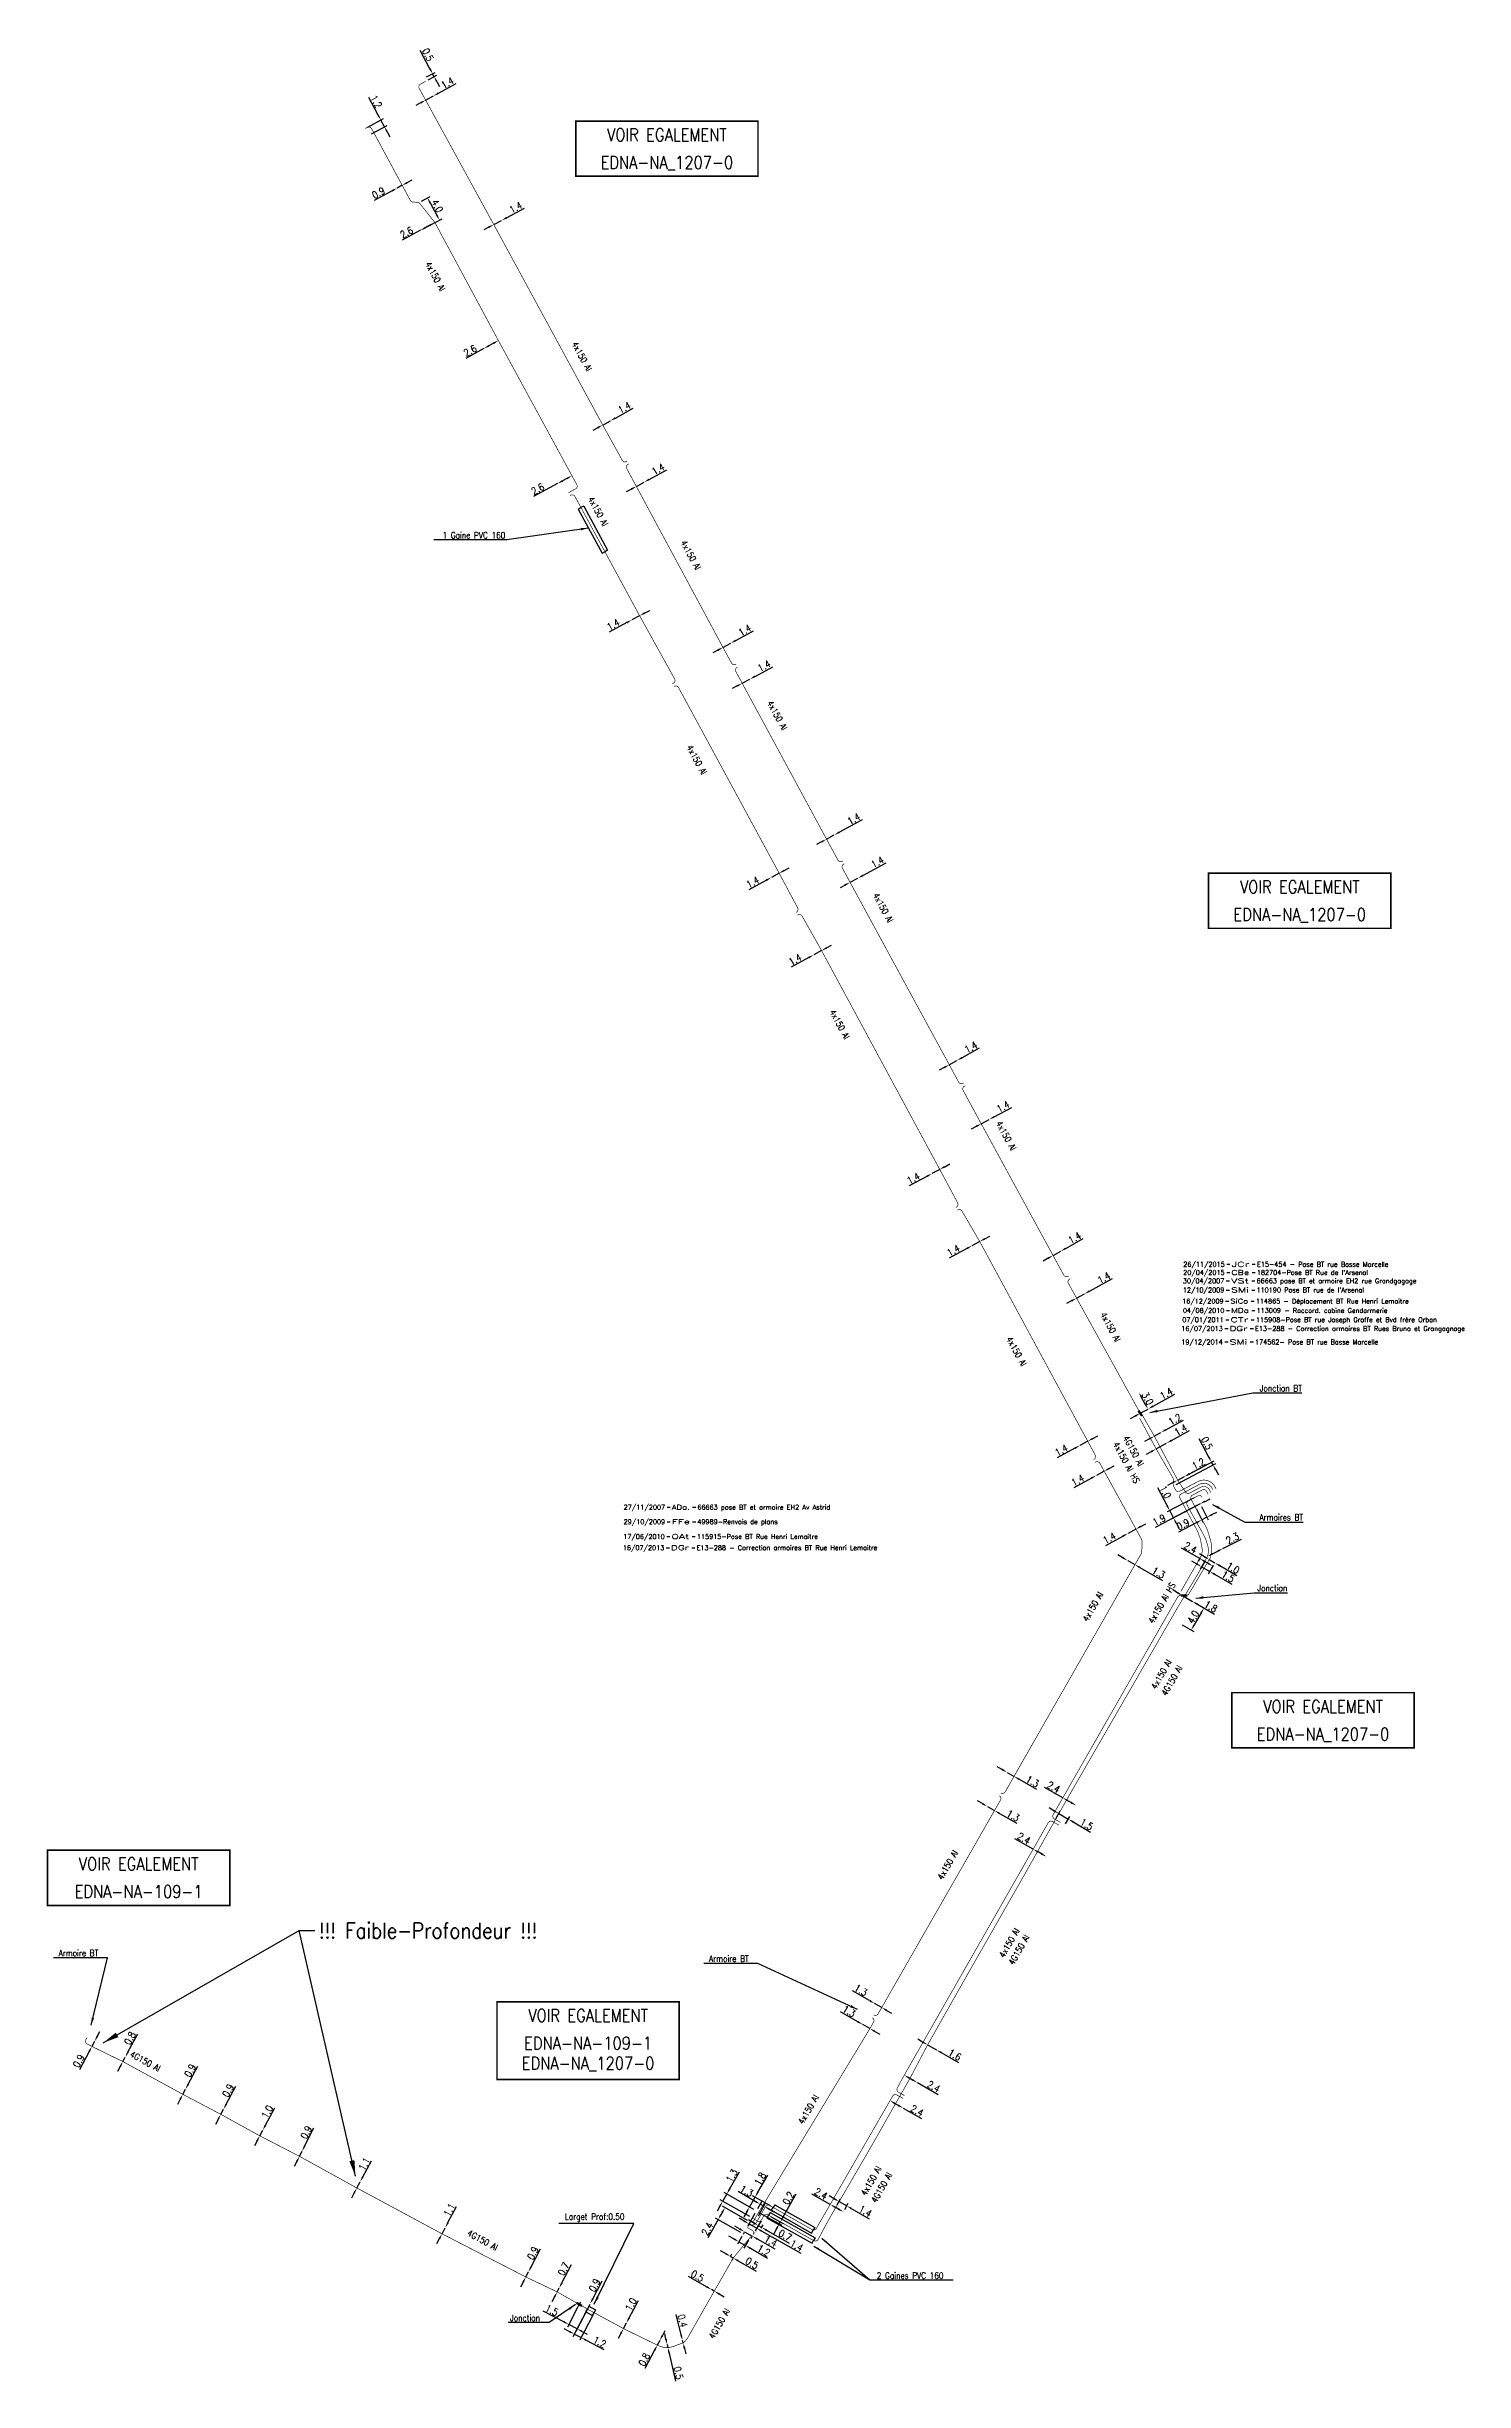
# Model space of a CAD drawing. Header units: millimetres. Extents: x 184011 to 185000, y 128010 to 128993.
# Drawn here: x 184349.6 to 184573.9, y 128100.3 to 128469.9 of the extents above; entities that cross this region are included whole.
import ezdxf
from ezdxf.enums import TextEntityAlignment as Align

# ---------------------------------------------------------------- set-up
doc = ezdxf.new("R2010")
doc.units = ezdxf.units.MM
doc.header["$PDMODE"] = 34
doc.linetypes.add('B_ST_Al', pattern=[2000, 1000, 1000])
doc.layers.get('0').update_dxf_attribs({"linetype": 'CONTINUOUS'})
doc.layers.get('DEFPOINTS').update_dxf_attribs({"linetype": 'CONTINUOUS'})
for name, color, linetype in [('B_110', 1, 'CONTINUOUS'), ('B_300', 7, 'CONTINUOUS'), ('B_400', 7, 'CONTINUOUS'), ('B_420', 7, 'CONTINUOUS'), ('B_908', 252, 'CONTINUOUS'), ('B_930', 7, 'CONTINUOUS')]:
    doc.layers.add(name, color=color, linetype=linetype)
doc.layers.add('B_910', color=7, linetype='CONTINUOUS', plot=False)
doc.styles.get("Standard").update_dxf_attribs({"font": 'romans.shx', "width": 0.85})
doc.linetypes.add('BT_HS', pattern='A,2,-1,["E",Standard,S=0.85,R=0,X=-0.27,Y=-0.4],-1', length=4)
doc.dimstyles.get("Standard").update_dxf_attribs({"dimtxt": 1.5, "dimasz": 1.2, "dimexe": 0.625, "dimexo": 0.625, "dimgap": 0.25, "dimtad": 1, "dimdec": 1, "dimzin": 0, "dimdsep": 46, "dimtxsty": 'Standard', "dimcen": -0.5, "dimadec": 0, "dimazin": 0, "dimtfac": 1, "dimtdec": 1, "dimtmove": 0, "dimatfit": 3, "dimfxl": 0, "dimtolj": 1, "dimtzin": 0, "dimarcsym": 0})

msp = doc.modelspace()

# ---------------------------------------------------------------- texts
at = {"layer": 'B_110', "linetype": 'Continuous', "width": 0.85}
for s, rotation, p in [('4x150 Al', 298.2561, (184409.45, 128435.52)), ('4x150 Al', 298.5133, (184432.64, 128422.83)), ('4x150 Al', 298.5133, (184435.2, 128398.31)), ('4x150 Al', 298.5133, (184449.87, 128391.38)), ('4x150 Al', 298.5133, (184450.82, 128358.97)), ('4x150 Al', 298.5133, (184480.31, 128335.55)), ('4x150 Al', 298.5133, (184473.43, 128317.1)), ('4x150 Al', 298.5133, (184499.77, 128299.49)), ('4x150 Al', 298.5133, (184516.28, 128269.22)), ('4x150 Al', 298.5133, (184501.42, 128265.33)), ('4G150 Al', 298.7552, (184519.88, 128249.65)), ('4x150 Al', 60.2922, (184514.33, 128220.52)), ('4x150 Al', 60.2922, (184525.16, 128209.81)), ('4G150 Al', 60.2922, (184526.79, 128208.76)), ('4x150 Al', 60.2922, (184491.36, 128179.64)), ('4x150 Al', 60.2922, (184501.1, 128167.29)), ('4G150 Al', 60.2922, (184502.6, 128166.14)), ('4G150 Al', 331.4158, (184362.67, 128151.8)), ('4x150 Al', 60.2922, (184469.32, 128140.93)), ('4x150 Al', 60.2922, (184479.24, 128129.63)), ('4G150 Al', 60.2922, (184480.87, 128128.52)), ('4G150 Al', 331.4158, (184416.05, 128123.49)), ('4G150 Al', 60.2922, (184455.19, 128106.98))]:
    msp.add_text(s, height=1, rotation=rotation, dxfattribs=at).set_placement(p)
at = {"layer": 'B_110', "width": 0.85}
msp.add_text('4x150 Al', height=1, rotation=298.5133, dxfattribs=at).set_placement((184463.55, 128366.01))
at = {"layer": 'B_110', "linetype": 'Continuous', "char_height": 1, "attachment_point": 9}
for s, insert in [('Armoires BT', (184548.4, 128236.6)), ('Armoire BT', (184357.75, 128167.63)), ('Armoire BT', (184460.67, 128166.74))]:
    msp.add_mtext(s, dxfattribs=dict(at, insert=insert))
at = {"layer": 'B_300', "linetype": 'Continuous', "char_height": 1, "attachment_point": 9}
for s, insert in [('Jonction BT', (184548.22, 128257.04)), ('Jonction', (184545.92, 128225.4)), ('Jonction', (184427.66, 128109.89))]:
    msp.add_mtext(s, dxfattribs=dict(at, insert=insert))
at = {"layer": 'B_400', "char_height": 1}
for s, insert, attachment_point in [('1 Gaine PVC 160', (184422.17, 128392.55), 6), ('2 Gaines PVC 160', (184480.95, 128116.58), 7)]:
    msp.add_mtext(s, dxfattribs=dict(at, insert=insert, attachment_point=attachment_point))
at = {"layer": 'B_400', "linetype": 'Continuous', "insert": (184441.03, 128125.57), "char_height": 1, "attachment_point": 9}
msp.add_mtext('Larget Prof:0.50', dxfattribs=at)
at = {"layer": 'B_420', "insert": (184392.65, 128171.69), "char_height": 2.5, "attachment_point": 4}
msp.add_mtext('!!! Faible-Profondeur !!!', dxfattribs=at)
at = {"layer": 'B_908', "linetype": 'Continuous', "width": 0.85}
for rotation, p in [(298.7552, (184518.3, 128248.65)), (60.2922, (184524.72, 128220.19))]:
    msp.add_text('4x150 Al HS', height=1, rotation=rotation, dxfattribs=at).set_placement(p)
at = {"layer": 'B_930', "width": 0.85}
for s, p in [('VOIR EGALEMENT', (184447.73, 128454.93)), ('EDNA-NA_1207-0', (184447.73, 128450.56)), ('VOIR EGALEMENT', (184547.88, 128335.89)), ('EDNA-NA_1207-0', (184547.88, 128331.51)), ('VOIR EGALEMENT', (184551.57, 128206.17)), ('EDNA-NA_1207-0', (184551.57, 128201.79)), ('VOIR EGALEMENT', (184364.14, 128181.24)), ('EDNA-NA-109-1', (184364.14, 128176.86)), ('VOIR EGALEMENT', (184435.27, 128157.25)), ('EDNA-NA_1207-0', (184435.27, 128149.69)), ('EDNA-NA-109-1', (184435.27, 128152.87))]:
    msp.add_text(s, height=2, dxfattribs=at).set_placement(p, align=Align.CENTER)

# ---------------------------------------------------------------- blocks, each defined once
blk = doc.blocks.new('GIS_MODF')
at = {"color": 0, "linetype": 'Continuous', "flags": 128}
for points in [[(-2.26, -0.01), (-1.76, -0.01)], [(1.76, -0.01), (2.26, -0.01)]]:
    blk.add_lwpolyline(points, dxfattribs=at)
at = {"color": 0, "linetype": 'Continuous'}
blk.add_attdef('DATE', text='', height=0.75, dxfattribs=at).set_placement((-2.58, -0.39), align=Align.RIGHT)
at = {"color": 0, "linetype": 'Continuous', "width": 3.590909}
blk.add_attdef('USER', text='', height=0.75, dxfattribs=at).set_placement((-1.52, -0.39), (1.31, -0.39), align=Align.FIT)
at = {"color": 0, "linetype": 'Continuous'}
blk.add_attdef('DESC', (2.53, -0.39), '', height=0.75, dxfattribs=at)
blk = doc.blocks.new('B_300_04')
at = {"color": 0, "linetype": 'Continuous'}
blk.add_line((0, 0.375), (0, -0.375), dxfattribs=at)
blk.add_solid([(-0.5, 0.1875), (-0.5, -0.1875), (0.5, 0.1875), (0.5, -0.1875)], dxfattribs=at)
at = {"color": 0, "linetype": 'Continuous', "width": 0.75, "flags": 3}
for tag, p in [('DEF_LEG', (0, -4.25)), ('DEF_COUP', (0, -6.75)), ('DEF_TYPE', (0, -9.25))]:
    blk.add_attdef(tag, text='', height=1.2, dxfattribs=at).set_placement(p, align=Align.MIDDLE)
blk = doc.blocks.new('*D51')
at = {"layer": 'B_110', "color": 0, "linetype": 'Continuous', "lineweight": -2, "transparency": 16777216}
for p, q in [((184409.56, 128461.41), (184410.79, 128462.08)), ((184411.58, 128462.51), (184414.38, 128464.03)), ((184408.77, 128460.98), (184407.98, 128460.55))]:
    blk.add_line(p, q, dxfattribs=at)
at = {"layer": 'B_110', "color": 0, "linetype": 'Continuous', "transparency": 16777216}
for points in [[(184411.51, 128462.64), (184411.65, 128462.38), (184410.79, 128462.08)], [(184408.7, 128461.11), (184408.84, 128460.85), (184409.56, 128461.41)]]:
    blk.add_solid(points, dxfattribs=at)
at = {"layer": 'DEFPOINTS', "color": 0, "linetype": 'Continuous', "transparency": 16777216}
for p in [(184410.79, 128462.08), (184409.56, 128461.41), (184409.56, 128461.41)]:
    blk.add_point(p, dxfattribs=at)
at = {"layer": 'B_110', "color": 0, "linetype": 'Continuous', "transparency": 16777216, "insert": (184413.02, 128464.14), "char_height": 1.125, "attachment_point": 5, "rotation": 28.5197}
blk.add_mtext('\\A1;1.4', dxfattribs=at)
blk = doc.blocks.new('*D52')
at = {"layer": 'B_110', "color": 0, "linetype": 'Continuous', "lineweight": -2, "transparency": 16777216}
for p, q in [((184422.37, 128442.8), (184425.19, 128444.29)), ((184419.54, 128441.3), (184418.75, 128440.88)), ((184420.34, 128441.72), (184421.58, 128442.38))]:
    blk.add_line(p, q, dxfattribs=at)
at = {"layer": 'B_110', "color": 0, "linetype": 'Continuous', "transparency": 16777216}
for points in [[(184419.47, 128441.44), (184419.61, 128441.17), (184420.34, 128441.72)], [(184422.3, 128442.93), (184422.44, 128442.67), (184421.58, 128442.38)]]:
    blk.add_solid(points, dxfattribs=at)
at = {"layer": 'DEFPOINTS', "color": 0, "linetype": 'Continuous', "transparency": 16777216}
for p in [(184420.34, 128441.72), (184420.34, 128441.72), (184421.58, 128442.38)]:
    blk.add_point(p, dxfattribs=at)
at = {"layer": 'B_110', "color": 0, "linetype": 'Continuous', "transparency": 16777216, "insert": (184423.83, 128444.42), "char_height": 1.125, "attachment_point": 5, "rotation": 27.9091}
blk.add_mtext('\\A1;1.4', dxfattribs=at)
blk = doc.blocks.new('*D53')
at = {"layer": 'B_110', "color": 0, "linetype": 'Continuous', "lineweight": -2, "transparency": 16777216}
for p, q in [((184410.24, 128466.39), (184408.7, 128469.28)), ((184409.72, 128465.09), (184411.07, 128465.81)), ((184410.89, 128465.15), (184410.66, 128465.59)), ((184409.95, 128464.65), (184411.31, 128465.37)), ((184411.32, 128464.36), (184411.74, 128463.56))]:
    blk.add_line(p, q, dxfattribs=at)
at = {"layer": 'B_110', "color": 0, "linetype": 'Continuous', "transparency": 16777216}
for points in [[(184410.37, 128466.46), (184410.11, 128466.32), (184410.66, 128465.59)], [(184411.45, 128464.43), (184411.18, 128464.29), (184410.89, 128465.15)]]:
    blk.add_solid(points, dxfattribs=at)
at = {"layer": 'DEFPOINTS', "color": 0, "linetype": 'Continuous', "transparency": 16777216}
for p in [(184409.31, 128464.87), (184409.54, 128464.43), (184410.89, 128465.15)]:
    blk.add_point(p, dxfattribs=at)
at = {"layer": 'B_110', "color": 0, "linetype": 'Continuous', "transparency": 16777216, "insert": (184409.92, 128468.59), "char_height": 1.125, "attachment_point": 5, "rotation": 297.9541}
blk.add_mtext('\\A1;0.5', dxfattribs=at)
blk = doc.blocks.new('*D54')
at = {"layer": 'B_110', "color": 0, "linetype": 'Continuous', "lineweight": -2, "transparency": 16777216}
for p, q in [((184437.58, 128409.99), (184438.8, 128410.67)), ((184439.59, 128411.1), (184442.38, 128412.64)), ((184436.79, 128409.56), (184436, 128409.12))]:
    blk.add_line(p, q, dxfattribs=at)
at = {"layer": 'B_110', "color": 0, "linetype": 'Continuous', "transparency": 16777216}
for points in [[(184439.52, 128411.23), (184439.67, 128410.97), (184438.8, 128410.67)], [(184436.72, 128409.69), (184436.86, 128409.43), (184437.58, 128409.99)]]:
    blk.add_solid(points, dxfattribs=at)
at = {"layer": 'DEFPOINTS', "color": 0, "linetype": 'Continuous', "transparency": 16777216}
for p in [(184438.8, 128410.67), (184437.58, 128409.99), (184437.58, 128409.99)]:
    blk.add_point(p, dxfattribs=at)
at = {"layer": 'B_110', "color": 0, "linetype": 'Continuous', "transparency": 16777216, "insert": (184441.02, 128412.75), "char_height": 1.125, "attachment_point": 5, "rotation": 28.848}
blk.add_mtext('\\A1;1.4', dxfattribs=at)
blk = doc.blocks.new('*D55')
at = {"layer": 'B_110', "color": 0, "linetype": 'Continuous', "lineweight": -2, "transparency": 16777216}
for p, q in [((184444.92, 128401.37), (184447.72, 128402.89)), ((184442.11, 128399.84), (184441.31, 128399.41)), ((184442.9, 128400.27), (184444.13, 128400.94))]:
    blk.add_line(p, q, dxfattribs=at)
at = {"layer": 'B_110', "color": 0, "linetype": 'Continuous', "transparency": 16777216}
for points in [[(184442.03, 128399.98), (184442.18, 128399.71), (184442.9, 128400.27)], [(184444.85, 128401.5), (184444.99, 128401.24), (184444.13, 128400.94)]]:
    blk.add_solid(points, dxfattribs=at)
at = {"layer": 'DEFPOINTS', "color": 0, "linetype": 'Continuous', "transparency": 16777216}
for p in [(184442.9, 128400.27), (184442.9, 128400.27), (184444.13, 128400.94)]:
    blk.add_point(p, dxfattribs=at)
at = {"layer": 'B_110', "color": 0, "linetype": 'Continuous', "transparency": 16777216, "insert": (184446.36, 128403.01), "char_height": 1.125, "attachment_point": 5, "rotation": 28.5018}
blk.add_mtext('\\A1;1.4', dxfattribs=at)
blk = doc.blocks.new('*D56')
at = {"layer": 'B_110', "color": 0, "linetype": 'Continuous', "lineweight": -2, "transparency": 16777216}
for p, q in [((184475.02, 128345.54), (184478.69, 128347.53)), ((184472.21, 128344.01), (184471.42, 128343.58)), ((184473, 128344.44), (184474.23, 128345.11))]:
    blk.add_line(p, q, dxfattribs=at)
at = {"layer": 'B_110', "color": 0, "linetype": 'Continuous', "transparency": 16777216}
for points in [[(184472.14, 128344.14), (184472.28, 128343.88), (184473, 128344.44)], [(184474.95, 128345.67), (184475.1, 128345.41), (184474.23, 128345.11)]]:
    blk.add_solid(points, dxfattribs=at)
at = {"layer": 'DEFPOINTS', "color": 0, "linetype": 'Continuous', "transparency": 16777216}
for p in [(184473, 128344.44), (184473, 128344.44), (184474.23, 128345.11)]:
    blk.add_point(p, dxfattribs=at)
at = {"layer": 'B_110', "color": 0, "linetype": 'Continuous', "transparency": 16777216, "insert": (184477.32, 128347.64), "char_height": 1.125, "attachment_point": 5, "rotation": 28.5107}
blk.add_mtext('\\A1;1.4', dxfattribs=at)
blk = doc.blocks.new('*D57')
at = {"layer": 'B_110', "color": 0, "linetype": 'Continuous', "lineweight": -2, "transparency": 16777216}
for p, q in [((184478.75, 128338.7), (184482.41, 128340.69)), ((184475.93, 128337.18), (184475.14, 128336.75)), ((184476.72, 128337.61), (184477.95, 128338.27))]:
    blk.add_line(p, q, dxfattribs=at)
at = {"layer": 'B_110', "color": 0, "linetype": 'Continuous', "transparency": 16777216}
for points in [[(184475.86, 128337.31), (184476, 128337.04), (184476.72, 128337.61)], [(184478.67, 128338.83), (184478.82, 128338.57), (184477.95, 128338.27)]]:
    blk.add_solid(points, dxfattribs=at)
at = {"layer": 'DEFPOINTS', "color": 0, "linetype": 'Continuous', "transparency": 16777216}
for p in [(184476.72, 128337.61), (184476.72, 128337.61), (184477.95, 128338.27)]:
    blk.add_point(p, dxfattribs=at)
at = {"layer": 'B_110', "color": 0, "linetype": 'Continuous', "transparency": 16777216, "insert": (184481.05, 128340.81), "char_height": 1.125, "attachment_point": 5, "rotation": 28.5107}
blk.add_mtext('\\A1;1.4', dxfattribs=at)
blk = doc.blocks.new('*D58')
at = {"layer": 'B_110', "color": 0, "linetype": 'Continuous', "lineweight": -2, "transparency": 16777216}
for p, q in [((184514.59, 128272.89), (184518.25, 128274.88)), ((184511.78, 128271.36), (184510.99, 128270.93)), ((184512.57, 128271.79), (184513.8, 128272.46))]:
    blk.add_line(p, q, dxfattribs=at)
at = {"layer": 'B_110', "color": 0, "linetype": 'Continuous', "transparency": 16777216}
for points in [[(184511.71, 128271.5), (184511.85, 128271.23), (184512.57, 128271.79)], [(184514.52, 128273.02), (184514.66, 128272.76), (184513.8, 128272.46)]]:
    blk.add_solid(points, dxfattribs=at)
at = {"layer": 'DEFPOINTS', "color": 0, "linetype": 'Continuous', "transparency": 16777216}
for p in [(184512.57, 128271.79), (184512.57, 128271.79), (184513.8, 128272.46)]:
    blk.add_point(p, dxfattribs=at)
at = {"layer": 'B_110', "color": 0, "linetype": 'Continuous', "transparency": 16777216, "insert": (184516.89, 128274.99), "char_height": 1.125, "attachment_point": 5, "rotation": 28.5107}
blk.add_mtext('\\A1;1.4', dxfattribs=at)
blk = doc.blocks.new('*D59')
at = {"layer": 'B_908', "color": 0, "linetype": 'Continuous', "lineweight": -2, "transparency": 16777216}
for p, q in [((184532.05, 128230.58), (184529.17, 128232.24)), ((184532.12, 128230.7), (184531.81, 128230.17)), ((184533.35, 128229.83), (184532.83, 128230.13)), ((184534.2, 128229.5), (184533.89, 128228.97))]:
    blk.add_line(p, q, dxfattribs=at)
at = {"layer": 'B_908', "color": 0, "linetype": 'Continuous', "transparency": 16777216}
for points in [[(184532.9, 128230.26), (184532.75, 128230), (184532.05, 128230.58)], [(184533.42, 128229.96), (184533.27, 128229.7), (184534.12, 128229.38)]]:
    blk.add_solid(points, dxfattribs=at)
at = {"layer": 'DEFPOINTS', "color": 0, "linetype": 'Continuous', "transparency": 16777216}
for p in [(184532.05, 128230.58), (184532.35, 128231.11), (184534.43, 128229.9)]:
    blk.add_point(p, dxfattribs=at)
at = {"layer": 'B_908', "color": 0, "linetype": 'Continuous', "transparency": 16777216, "insert": (184530.59, 128232.29), "char_height": 1.125, "attachment_point": 5, "rotation": 329.9436}
blk.add_mtext('\\A1;2.4', dxfattribs=at)
blk = doc.blocks.new('*D60')
at = {"layer": 'B_110', "color": 0, "linetype": 'Continuous', "lineweight": -2, "transparency": 16777216}
for p, q in [((184510.39, 128192.7), (184507.51, 128194.35)), ((184511.7, 128191.95), (184511.18, 128192.25))]:
    blk.add_line(p, q, dxfattribs=at)
at = {"layer": 'B_110', "color": 0, "linetype": 'Continuous', "transparency": 16777216}
for points in [[(184511.25, 128192.38), (184511.1, 128192.12), (184510.39, 128192.7)], [(184511.77, 128192.08), (184511.62, 128191.82), (184512.48, 128191.5)]]:
    blk.add_solid(points, dxfattribs=at)
at = {"layer": 'DEFPOINTS', "color": 0, "linetype": 'Continuous', "transparency": 16777216}
for p in [(184510.39, 128192.7), (184510.39, 128192.7), (184512.48, 128191.5)]:
    blk.add_point(p, dxfattribs=at)
at = {"layer": 'B_110', "color": 0, "linetype": 'Continuous', "transparency": 16777216, "insert": (184508.93, 128194.4), "char_height": 1.125, "attachment_point": 5, "rotation": 330.2292}
blk.add_mtext('\\A1;2.4', dxfattribs=at)
blk = doc.blocks.new('*D61')
at = {"layer": 'B_110', "color": 0, "linetype": 'Continuous', "lineweight": -2, "transparency": 16777216}
for p, q in [((184505.7, 128184.58), (184502.81, 128186.23)), ((184507, 128183.84), (184506.48, 128184.13))]:
    blk.add_line(p, q, dxfattribs=at)
at = {"layer": 'B_110', "color": 0, "linetype": 'Continuous', "transparency": 16777216}
for points in [[(184506.55, 128184.26), (184506.41, 128184), (184505.7, 128184.58)], [(184507.08, 128183.97), (184506.93, 128183.7), (184507.78, 128183.39)]]:
    blk.add_solid(points, dxfattribs=at)
at = {"layer": 'DEFPOINTS', "color": 0, "linetype": 'Continuous', "transparency": 16777216}
for p in [(184505.7, 128184.58), (184505.7, 128184.58), (184507.78, 128183.39)]:
    blk.add_point(p, dxfattribs=at)
at = {"layer": 'B_110', "color": 0, "linetype": 'Continuous', "transparency": 16777216, "insert": (184504.24, 128186.28), "char_height": 1.125, "attachment_point": 5, "rotation": 330.2615}
blk.add_mtext('\\A1;2.4', dxfattribs=at)
blk = doc.blocks.new('*D62')
at = {"layer": 'B_110', "color": 0, "linetype": 'Continuous', "lineweight": -2, "transparency": 16777216}
for p, q in [((184486.08, 128148.36), (184486.6, 128148.07)), ((184487.38, 128147.62), (184490.64, 128145.76))]:
    blk.add_line(p, q, dxfattribs=at)
at = {"layer": 'B_110', "color": 0, "linetype": 'Continuous', "transparency": 16777216}
for points in [[(184486.15, 128148.49), (184486, 128148.23), (184485.3, 128148.81)], [(184486.67, 128148.2), (184486.53, 128147.94), (184487.38, 128147.62)]]:
    blk.add_solid(points, dxfattribs=at)
at = {"layer": 'DEFPOINTS', "color": 0, "linetype": 'Continuous', "transparency": 16777216}
for p in [(184485.3, 128148.81), (184485.3, 128148.81), (184487.38, 128147.62)]:
    blk.add_point(p, dxfattribs=at)
at = {"layer": 'B_110', "color": 0, "linetype": 'Continuous', "transparency": 16777216, "insert": (184489.96, 128147.01), "char_height": 1.125, "attachment_point": 5, "rotation": 330.2615}
blk.add_mtext('\\A1;2.4', dxfattribs=at)
blk = doc.blocks.new('*D63')
at = {"layer": 'B_110', "color": 0, "linetype": 'Continuous', "lineweight": -2, "transparency": 16777216}
for p, q in [((184483.83, 128144.32), (184484.35, 128144.03)), ((184485.13, 128143.58), (184488.01, 128141.93))]:
    blk.add_line(p, q, dxfattribs=at)
at = {"layer": 'B_110', "color": 0, "linetype": 'Continuous', "transparency": 16777216}
for points in [[(184483.9, 128144.45), (184483.75, 128144.19), (184483.04, 128144.77)], [(184484.42, 128144.16), (184484.27, 128143.9), (184485.13, 128143.58)]]:
    blk.add_solid(points, dxfattribs=at)
at = {"layer": 'DEFPOINTS', "color": 0, "linetype": 'Continuous', "transparency": 16777216}
for p in [(184483.04, 128144.77), (184483.04, 128144.77), (184485.13, 128143.58)]:
    blk.add_point(p, dxfattribs=at)
at = {"layer": 'B_110', "color": 0, "linetype": 'Continuous', "transparency": 16777216, "insert": (184487.33, 128143.18), "char_height": 1.125, "attachment_point": 5, "rotation": 330.2615}
blk.add_mtext('\\A1;2.4', dxfattribs=at)
blk = doc.blocks.new('*D64')
at = {"layer": 'B_110', "color": 0, "linetype": 'Continuous', "lineweight": -2, "transparency": 16777216}
for p, q in [((184473.58, 128128.35), (184470.69, 128129.99)), ((184474.88, 128127.6), (184474.36, 128127.9))]:
    blk.add_line(p, q, dxfattribs=at)
at = {"layer": 'B_110', "color": 0, "linetype": 'Continuous', "transparency": 16777216}
for points in [[(184474.44, 128128.03), (184474.29, 128127.77), (184473.58, 128128.35)], [(184474.96, 128127.73), (184474.81, 128127.47), (184475.66, 128127.16)]]:
    blk.add_solid(points, dxfattribs=at)
at = {"layer": 'DEFPOINTS', "color": 0, "linetype": 'Continuous', "transparency": 16777216}
for p in [(184473.58, 128128.35), (184473.58, 128128.35), (184475.66, 128127.16)]:
    blk.add_point(p, dxfattribs=at)
at = {"layer": 'B_110', "color": 0, "linetype": 'Continuous', "transparency": 16777216, "insert": (184472.12, 128130.04), "char_height": 1.125, "attachment_point": 5, "rotation": 330.2615}
blk.add_mtext('\\A1;2.4', dxfattribs=at)
blk = doc.blocks.new('*D65')
at = {"layer": 'B_110', "color": 0, "linetype": 'Continuous', "lineweight": -2, "transparency": 16777216}
for p, q in [((184402.04, 128459.04), (184400.55, 128461.81)), ((184400.42, 128457.15), (184402.88, 128458.48)), ((184403.04, 128457.2), (184402.47, 128458.25)), ((184400.99, 128456.09), (184403.45, 128457.42)), ((184403.47, 128456.4), (184403.89, 128455.61))]:
    blk.add_line(p, q, dxfattribs=at)
at = {"layer": 'B_110', "color": 0, "linetype": 'Continuous', "transparency": 16777216}
for points in [[(184402.17, 128459.12), (184401.91, 128458.97), (184402.47, 128458.25)], [(184403.6, 128456.48), (184403.33, 128456.33), (184403.04, 128457.2)]]:
    blk.add_solid(points, dxfattribs=at)
at = {"layer": 'DEFPOINTS', "color": 0, "linetype": 'Continuous', "transparency": 16777216}
for p in [(184402.47, 128458.25), (184400.01, 128456.92), (184400.58, 128455.87)]:
    blk.add_point(p, dxfattribs=at)
at = {"layer": 'B_110', "color": 0, "linetype": 'Continuous', "transparency": 16777216, "insert": (184401.74, 128461.18), "char_height": 1.125, "attachment_point": 5, "rotation": 298.3559}
blk.add_mtext('\\A1;1.2', dxfattribs=at)
blk = doc.blocks.new('*D66')
at = {"layer": 'B_110', "color": 0, "linetype": 'Continuous', "lineweight": -2, "transparency": 16777216}
for p, q in [((184404.27, 128447.07), (184401.43, 128445.52)), ((184405.85, 128447.93), (184405.06, 128447.5)), ((184406.64, 128448.35), (184407.43, 128448.78))]:
    blk.add_line(p, q, dxfattribs=at)
at = {"layer": 'B_110', "color": 0, "linetype": 'Continuous', "transparency": 16777216}
for points in [[(184404.2, 128447.2), (184404.34, 128446.93), (184405.06, 128447.5)], [(184406.57, 128448.49), (184406.71, 128448.22), (184405.85, 128447.93)]]:
    blk.add_solid(points, dxfattribs=at)
at = {"layer": 'DEFPOINTS', "color": 0, "linetype": 'Continuous', "transparency": 16777216}
for p in [(184405.06, 128447.5), (184405.85, 128447.93), (184405.85, 128447.93)]:
    blk.add_point(p, dxfattribs=at)
at = {"layer": 'B_110', "color": 0, "linetype": 'Continuous', "transparency": 16777216, "insert": (184402.1, 128446.74), "char_height": 1.125, "attachment_point": 5, "rotation": 28.485}
blk.add_mtext('\\A1;0.9', dxfattribs=at)
blk = doc.blocks.new('*D67')
at = {"layer": 'B_110', "color": 0, "linetype": 'Continuous', "lineweight": -2, "transparency": 16777216}
for p, q in [((184408.74, 128440.81), (184405.85, 128439.25)), ((184410.24, 128441.61), (184409.53, 128441.23))]:
    blk.add_line(p, q, dxfattribs=at)
at = {"layer": 'B_110', "color": 0, "linetype": 'Continuous', "transparency": 16777216}
for points in [[(184409.46, 128441.36), (184409.6, 128441.1), (184408.74, 128440.81)], [(184410.17, 128441.74), (184410.31, 128441.48), (184411.03, 128442.04)]]:
    blk.add_solid(points, dxfattribs=at)
at = {"layer": 'DEFPOINTS', "color": 0, "linetype": 'Continuous', "transparency": 16777216}
for p in [(184408.74, 128440.81), (184411.03, 128442.04), (184411.03, 128442.04)]:
    blk.add_point(p, dxfattribs=at)
at = {"layer": 'B_110', "color": 0, "linetype": 'Continuous', "transparency": 16777216, "insert": (184406.55, 128440.47), "char_height": 1.125, "attachment_point": 5, "rotation": 28.3145}
blk.add_mtext('\\A1;2.6', dxfattribs=at)
blk = doc.blocks.new('*D68')
at = {"layer": 'B_110', "color": 0, "linetype": 'Continuous', "lineweight": -2, "transparency": 16777216}
for p, q in [((184430.42, 128400.72), (184426.6, 128398.65)), ((184431.92, 128401.53), (184431.22, 128401.15))]:
    blk.add_line(p, q, dxfattribs=at)
at = {"layer": 'B_110', "color": 0, "linetype": 'Continuous', "transparency": 16777216}
for points in [[(184431.14, 128401.28), (184431.29, 128401.02), (184430.42, 128400.72)], [(184431.85, 128401.66), (184431.99, 128401.4), (184432.71, 128401.96)]]:
    blk.add_solid(points, dxfattribs=at)
at = {"layer": 'DEFPOINTS', "color": 0, "linetype": 'Continuous', "transparency": 16777216}
for p in [(184430.42, 128400.72), (184432.71, 128401.96), (184432.71, 128401.96)]:
    blk.add_point(p, dxfattribs=at)
at = {"layer": 'B_110', "color": 0, "linetype": 'Continuous', "transparency": 16777216, "insert": (184427.29, 128399.87), "char_height": 1.125, "attachment_point": 5, "rotation": 28.4434}
blk.add_mtext('\\A1;2.6', dxfattribs=at)
blk = doc.blocks.new('*D69')
at = {"layer": 'B_110', "color": 0, "linetype": 'Continuous', "lineweight": -2, "transparency": 16777216}
for p, q in [((184444.21, 128380.22), (184445.01, 128380.65)), ((184441.39, 128378.71), (184438.59, 128377.2)), ((184443.42, 128379.8), (184442.19, 128379.14))]:
    blk.add_line(p, q, dxfattribs=at)
at = {"layer": 'B_110', "color": 0, "linetype": 'Continuous', "transparency": 16777216}
for points in [[(184441.32, 128378.84), (184441.47, 128378.58), (184442.19, 128379.14)], [(184444.14, 128380.36), (184444.28, 128380.09), (184443.42, 128379.8)]]:
    blk.add_solid(points, dxfattribs=at)
at = {"layer": 'DEFPOINTS', "color": 0, "linetype": 'Continuous', "transparency": 16777216}
for p in [(184442.19, 128379.14), (184443.42, 128379.8), (184443.42, 128379.8)]:
    blk.add_point(p, dxfattribs=at)
at = {"layer": 'B_110', "color": 0, "linetype": 'Continuous', "transparency": 16777216, "insert": (184439.24, 128378.4), "char_height": 1.125, "attachment_point": 5, "rotation": 28.2687}
blk.add_mtext('\\A1;1.4', dxfattribs=at)
blk = doc.blocks.new('*D70')
at = {"layer": 'B_110', "color": 0, "linetype": 'Continuous', "lineweight": -2, "transparency": 16777216}
for p, q in [((184466.3, 128339.48), (184467.09, 128339.91)), ((184463.48, 128337.95), (184460.68, 128336.43)), ((184465.5, 128339.05), (184464.27, 128338.38))]:
    blk.add_line(p, q, dxfattribs=at)
at = {"layer": 'B_110', "color": 0, "linetype": 'Continuous', "transparency": 16777216}
for points in [[(184463.41, 128338.08), (184463.56, 128337.82), (184464.27, 128338.38)], [(184466.22, 128339.61), (184466.37, 128339.35), (184465.5, 128339.05)]]:
    blk.add_solid(points, dxfattribs=at)
at = {"layer": 'DEFPOINTS', "color": 0, "linetype": 'Continuous', "transparency": 16777216}
for p in [(184464.27, 128338.38), (184465.5, 128339.05), (184465.5, 128339.05)]:
    blk.add_point(p, dxfattribs=at)
at = {"layer": 'B_110', "color": 0, "linetype": 'Continuous', "transparency": 16777216, "insert": (184461.33, 128337.63), "char_height": 1.125, "attachment_point": 5, "rotation": 28.518}
blk.add_mtext('\\A1;1.4', dxfattribs=at)
blk = doc.blocks.new('*D71')
at = {"layer": 'B_110', "color": 0, "linetype": 'Continuous', "lineweight": -2, "transparency": 16777216}
for p, q in [((184470.19, 128325.7), (184467.39, 128324.18)), ((184472.21, 128326.8), (184470.98, 128326.13)), ((184473, 128327.23), (184473.79, 128327.66))]:
    blk.add_line(p, q, dxfattribs=at)
at = {"layer": 'B_110', "color": 0, "linetype": 'Continuous', "transparency": 16777216}
for points in [[(184470.12, 128325.83), (184470.26, 128325.57), (184470.98, 128326.13)], [(184472.93, 128327.36), (184473.07, 128327.09), (184472.21, 128326.8)]]:
    blk.add_solid(points, dxfattribs=at)
at = {"layer": 'DEFPOINTS', "color": 0, "linetype": 'Continuous', "transparency": 16777216}
for p in [(184470.98, 128326.13), (184472.21, 128326.8), (184472.21, 128326.8)]:
    blk.add_point(p, dxfattribs=at)
at = {"layer": 'B_110', "color": 0, "linetype": 'Continuous', "transparency": 16777216, "insert": (184468.04, 128325.38), "char_height": 1.125, "attachment_point": 5, "rotation": 28.518}
blk.add_mtext('\\A1;1.4', dxfattribs=at)
blk = doc.blocks.new('*D72')
at = {"layer": 'B_110', "color": 0, "linetype": 'Continuous', "lineweight": -2, "transparency": 16777216}
for p, q in [((184490.91, 128292.17), (184489.68, 128291.5)), ((184491.7, 128292.6), (184492.49, 128293.03)), ((184488.89, 128291.07), (184486.09, 128289.55))]:
    blk.add_line(p, q, dxfattribs=at)
at = {"layer": 'B_110', "color": 0, "linetype": 'Continuous', "transparency": 16777216}
for points in [[(184491.63, 128292.73), (184491.77, 128292.47), (184490.91, 128292.17)], [(184488.81, 128291.2), (184488.96, 128290.94), (184489.68, 128291.5)]]:
    blk.add_solid(points, dxfattribs=at)
at = {"layer": 'DEFPOINTS', "color": 0, "linetype": 'Continuous', "transparency": 16777216}
for p in [(184490.91, 128292.17), (184490.91, 128292.17), (184489.68, 128291.5)]:
    blk.add_point(p, dxfattribs=at)
at = {"layer": 'B_110', "color": 0, "linetype": 'Continuous', "transparency": 16777216, "insert": (184486.73, 128290.75), "char_height": 1.125, "attachment_point": 5, "rotation": 28.518}
blk.add_mtext('\\A1;1.4', dxfattribs=at)
blk = doc.blocks.new('*D73')
at = {"layer": 'B_110', "color": 0, "linetype": 'Continuous', "lineweight": -2, "transparency": 16777216}
for p, q in [((184497.24, 128280.75), (184496.01, 128280.08)), ((184498.03, 128281.18), (184498.82, 128281.61)), ((184495.22, 128279.65), (184492.42, 128278.13))]:
    blk.add_line(p, q, dxfattribs=at)
at = {"layer": 'B_110', "color": 0, "linetype": 'Continuous', "transparency": 16777216}
for points in [[(184497.96, 128281.31), (184498.1, 128281.05), (184497.24, 128280.75)], [(184495.15, 128279.79), (184495.29, 128279.52), (184496.01, 128280.08)]]:
    blk.add_solid(points, dxfattribs=at)
at = {"layer": 'DEFPOINTS', "color": 0, "linetype": 'Continuous', "transparency": 16777216}
for p in [(184497.24, 128280.75), (184497.24, 128280.75), (184496.01, 128280.08)]:
    blk.add_point(p, dxfattribs=at)
at = {"layer": 'B_110', "color": 0, "linetype": 'Continuous', "transparency": 16777216, "insert": (184493.07, 128279.34), "char_height": 1.125, "attachment_point": 5, "rotation": 28.518}
blk.add_mtext('\\A1;1.4', dxfattribs=at)
blk = doc.blocks.new('*D74')
at = {"layer": 'B_110', "color": 0, "linetype": 'Continuous', "lineweight": -2, "transparency": 16777216}
for p, q in [((184512.31, 128248.04), (184509.51, 128246.52)), ((184514.33, 128249.14), (184513.1, 128248.47)), ((184515.12, 128249.57), (184515.91, 128250))]:
    blk.add_line(p, q, dxfattribs=at)
at = {"layer": 'B_110', "color": 0, "linetype": 'Continuous', "transparency": 16777216}
for points in [[(184512.24, 128248.17), (184512.38, 128247.91), (184513.1, 128248.47)], [(184515.05, 128249.7), (184515.19, 128249.44), (184514.33, 128249.14)]]:
    blk.add_solid(points, dxfattribs=at)
at = {"layer": 'DEFPOINTS', "color": 0, "linetype": 'Continuous', "transparency": 16777216}
for p in [(184513.1, 128248.47), (184514.33, 128249.14), (184514.33, 128249.14)]:
    blk.add_point(p, dxfattribs=at)
at = {"layer": 'B_110', "color": 0, "linetype": 'Continuous', "transparency": 16777216, "insert": (184510.15, 128247.72), "char_height": 1.125, "attachment_point": 5, "rotation": 28.5622}
blk.add_mtext('\\A1;1.4', dxfattribs=at)
blk = doc.blocks.new('*D75')
at = {"layer": 'B_110', "color": 0, "linetype": 'Continuous', "lineweight": -2, "transparency": 16777216}
for p, q in [((184516.94, 128244.4), (184515.71, 128243.73)), ((184517.73, 128244.83), (184518.52, 128245.26)), ((184514.92, 128243.3), (184512.12, 128241.78))]:
    blk.add_line(p, q, dxfattribs=at)
at = {"layer": 'B_110', "color": 0, "linetype": 'Continuous', "transparency": 16777216}
for points in [[(184517.66, 128244.96), (184517.8, 128244.7), (184516.94, 128244.4)], [(184514.85, 128243.43), (184514.99, 128243.17), (184515.71, 128243.73)]]:
    blk.add_solid(points, dxfattribs=at)
at = {"layer": 'DEFPOINTS', "color": 0, "linetype": 'Continuous', "transparency": 16777216}
for p in [(184516.94, 128244.4), (184516.94, 128244.4), (184515.71, 128243.73)]:
    blk.add_point(p, dxfattribs=at)
at = {"layer": 'B_110', "color": 0, "linetype": 'Continuous', "transparency": 16777216, "insert": (184512.76, 128242.98), "char_height": 1.125, "attachment_point": 5, "rotation": 28.5622}
blk.add_mtext('\\A1;1.4', dxfattribs=at)
blk = doc.blocks.new('*D76')
at = {"layer": 'B_110', "color": 0, "linetype": 'Continuous', "lineweight": -2, "transparency": 16777216}
for p, q in [((184519.92, 128234.13), (184517.12, 128232.61)), ((184521.94, 128235.23), (184520.71, 128234.56)), ((184522.73, 128235.66), (184523.52, 128236.09))]:
    blk.add_line(p, q, dxfattribs=at)
at = {"layer": 'B_110', "color": 0, "linetype": 'Continuous', "transparency": 16777216}
for points in [[(184519.84, 128234.27), (184519.99, 128234), (184520.71, 128234.56)], [(184522.66, 128235.8), (184522.8, 128235.53), (184521.94, 128235.23)]]:
    blk.add_solid(points, dxfattribs=at)
at = {"layer": 'DEFPOINTS', "color": 0, "linetype": 'Continuous', "transparency": 16777216}
for p in [(184520.71, 128234.56), (184521.94, 128235.23), (184521.94, 128235.23)]:
    blk.add_point(p, dxfattribs=at)
at = {"layer": 'B_110', "color": 0, "linetype": 'Continuous', "transparency": 16777216, "insert": (184517.76, 128233.82), "char_height": 1.125, "attachment_point": 5, "rotation": 28.5622}
blk.add_mtext('\\A1;1.4', dxfattribs=at)
blk = doc.blocks.new('*D77')
at = {"layer": 'B_110', "color": 0, "linetype": 'Continuous', "lineweight": -2, "transparency": 16777216}
for p, q in [((184519.88, 128230.7), (184519.1, 128231.15)), ((184520.66, 128230.25), (184521.79, 128229.61)), ((184520.89, 128230.66), (184520.89, 128230.66)), ((184522.02, 128230.02), (184522.02, 128230.02)), ((184522.57, 128229.16), (184526.15, 128227.12))]:
    blk.add_line(p, q, dxfattribs=at)
at = {"layer": 'B_110', "color": 0, "linetype": 'Continuous', "transparency": 16777216}
for points in [[(184519.95, 128230.83), (184519.81, 128230.57), (184520.66, 128230.25)], [(184522.65, 128229.29), (184522.5, 128229.03), (184521.79, 128229.61)]]:
    blk.add_solid(points, dxfattribs=at)
at = {"layer": 'DEFPOINTS', "color": 0, "linetype": 'Continuous', "transparency": 16777216}
for p in [(184520.66, 128230.25), (184521.79, 128229.61), (184521.79, 128229.61)]:
    blk.add_point(p, dxfattribs=at)
at = {"layer": 'B_110', "color": 0, "linetype": 'Continuous', "transparency": 16777216, "insert": (184525.54, 128228.33), "char_height": 1.125, "attachment_point": 5, "rotation": 330.274}
blk.add_mtext('\\A1;1.3', dxfattribs=at)
blk = doc.blocks.new('*D78')
at = {"layer": 'B_110', "color": 0, "linetype": 'Continuous', "lineweight": -2, "transparency": 16777216}
for p, q in [((184500.77, 128197.18), (184499.99, 128197.62)), ((184501.56, 128196.73), (184502.69, 128196.09)), ((184503.47, 128195.64), (184506.2, 128194.09))]:
    blk.add_line(p, q, dxfattribs=at)
at = {"layer": 'B_110', "color": 0, "linetype": 'Continuous', "transparency": 16777216}
for points in [[(184500.85, 128197.31), (184500.7, 128197.05), (184501.56, 128196.73)], [(184503.54, 128195.77), (184503.39, 128195.51), (184502.69, 128196.09)]]:
    blk.add_solid(points, dxfattribs=at)
at = {"layer": 'DEFPOINTS', "color": 0, "linetype": 'Continuous', "transparency": 16777216}
for p in [(184501.56, 128196.73), (184502.69, 128196.09), (184502.69, 128196.09)]:
    blk.add_point(p, dxfattribs=at)
at = {"layer": 'B_110', "color": 0, "linetype": 'Continuous', "transparency": 16777216, "insert": (184505.59, 128195.29), "char_height": 1.125, "attachment_point": 5, "rotation": 330.3115}
blk.add_mtext('\\A1;1.3', dxfattribs=at)
blk = doc.blocks.new('*D79')
at = {"layer": 'B_110', "color": 0, "linetype": 'Continuous', "lineweight": -2, "transparency": 16777216}
for p, q in [((184497.67, 128191.78), (184496.88, 128192.22)), ((184498.45, 128191.33), (184499.58, 128190.69)), ((184500.36, 128190.24), (184503.12, 128188.67))]:
    blk.add_line(p, q, dxfattribs=at)
at = {"layer": 'B_110', "color": 0, "linetype": 'Continuous', "transparency": 16777216}
for points in [[(184497.74, 128191.91), (184497.59, 128191.65), (184498.45, 128191.33)], [(184500.43, 128190.37), (184500.29, 128190.11), (184499.58, 128190.69)]]:
    blk.add_solid(points, dxfattribs=at)
at = {"layer": 'DEFPOINTS', "color": 0, "linetype": 'Continuous', "transparency": 16777216}
for p in [(184498.45, 128191.33), (184499.58, 128190.69), (184499.58, 128190.69)]:
    blk.add_point(p, dxfattribs=at)
at = {"layer": 'B_110', "color": 0, "linetype": 'Continuous', "transparency": 16777216, "insert": (184502.52, 128189.87), "char_height": 1.125, "attachment_point": 5, "rotation": 330.3115}
blk.add_mtext('\\A1;1.3', dxfattribs=at)
blk = doc.blocks.new('*D80')
at = {"layer": 'B_110', "color": 0, "linetype": 'Continuous', "lineweight": -2, "transparency": 16777216}
for p, q in [((184479.82, 128160.6), (184477.09, 128162.16)), ((184481.73, 128159.51), (184480.6, 128160.15)), ((184480.83, 128160.56), (184480.83, 128160.56)), ((184481.96, 128159.91), (184481.96, 128159.91)), ((184482.51, 128159.06), (184483.29, 128158.61))]:
    blk.add_line(p, q, dxfattribs=at)
at = {"layer": 'B_110', "color": 0, "linetype": 'Continuous', "transparency": 16777216}
for points in [[(184479.89, 128160.73), (184479.74, 128160.47), (184480.6, 128160.15)], [(184482.58, 128159.19), (184482.43, 128158.93), (184481.73, 128159.51)]]:
    blk.add_solid(points, dxfattribs=at)
at = {"layer": 'DEFPOINTS', "color": 0, "linetype": 'Continuous', "transparency": 16777216}
for p in [(184480.6, 128160.15), (184481.73, 128159.51), (184481.73, 128159.51)]:
    blk.add_point(p, dxfattribs=at)
at = {"layer": 'B_110', "color": 0, "linetype": 'Continuous', "transparency": 16777216, "insert": (184478.43, 128162.25), "char_height": 1.125, "attachment_point": 5, "rotation": 330.2436}
blk.add_mtext('\\A1;1.3', dxfattribs=at)
blk = doc.blocks.new('*D81')
at = {"layer": 'B_110', "color": 0, "linetype": 'Continuous', "lineweight": -2, "transparency": 16777216}
for p, q in [((184477.95, 128157.27), (184475.22, 128158.83)), ((184479.86, 128156.18), (184478.73, 128156.82)), ((184480.64, 128155.73), (184481.42, 128155.28))]:
    blk.add_line(p, q, dxfattribs=at)
at = {"layer": 'B_110', "color": 0, "linetype": 'Continuous', "transparency": 16777216}
for points in [[(184478.02, 128157.4), (184477.87, 128157.14), (184478.73, 128156.82)], [(184480.71, 128155.86), (184480.57, 128155.6), (184479.86, 128156.18)]]:
    blk.add_solid(points, dxfattribs=at)
at = {"layer": 'DEFPOINTS', "color": 0, "linetype": 'Continuous', "transparency": 16777216}
for p in [(184478.73, 128156.82), (184479.86, 128156.18), (184479.86, 128156.18)]:
    blk.add_point(p, dxfattribs=at)
at = {"layer": 'B_110', "color": 0, "linetype": 'Continuous', "transparency": 16777216, "insert": (184476.57, 128158.92), "char_height": 1.125, "attachment_point": 5, "rotation": 330.2436}
blk.add_mtext('\\A1;1.3', dxfattribs=at)
blk = doc.blocks.new('*D82')
at = {"layer": 'B_110', "color": 0, "linetype": 'Continuous', "lineweight": -2, "transparency": 16777216}
for p, q in [((184455.84, 128125.94), (184454.19, 128123.06)), ((184459.42, 128123.9), (184455.43, 128126.17)), ((184456.48, 128127.07), (184456.28, 128126.72)), ((184460.51, 128125.81), (184456.52, 128128.09))]:
    blk.add_line(p, q, dxfattribs=at)
at = {"layer": 'B_110', "color": 0, "linetype": 'Continuous', "transparency": 16777216}
for points in [[(184456.15, 128126.8), (184456.41, 128126.65), (184455.84, 128125.94)], [(184456.35, 128127.15), (184456.61, 128127), (184456.93, 128127.85)]]:
    blk.add_solid(points, dxfattribs=at)
at = {"layer": 'DEFPOINTS', "color": 0, "linetype": 'Continuous', "transparency": 16777216}
for p in [(184456.93, 128127.85), (184460.91, 128125.58), (184459.82, 128123.67)]:
    blk.add_point(p, dxfattribs=at)
at = {"layer": 'B_110', "color": 0, "linetype": 'Continuous', "transparency": 16777216, "insert": (184454.14, 128124.48), "char_height": 1.125, "attachment_point": 5, "rotation": 60.289}
blk.add_mtext('\\A1;2.4', dxfattribs=at)
blk = doc.blocks.new('*D111')
at = {"layer": 'B_110', "color": 0, "linetype": 'Continuous', "lineweight": -2, "transparency": 16777216}
for p, q in [((184362.45, 128152.45), (184363.99, 128155.34)), ((184361.65, 128150.95), (184362.03, 128151.65)), ((184361.23, 128150.15), (184360.8, 128149.36))]:
    blk.add_line(p, q, dxfattribs=at)
at = {"layer": 'B_110', "color": 0, "linetype": 'Continuous', "transparency": 16777216}
for points in [[(184362.32, 128152.52), (184362.58, 128152.38), (184362.03, 128151.65)], [(184361.09, 128150.23), (184361.36, 128150.08), (184361.65, 128150.95)]]:
    blk.add_solid(points, dxfattribs=at)
at = {"layer": 'DEFPOINTS', "color": 0, "linetype": 'Continuous', "transparency": 16777216}
for p in [(184362.03, 128151.65), (184362.03, 128151.65), (184361.65, 128150.95)]:
    blk.add_point(p, dxfattribs=at)
at = {"layer": 'B_110', "color": 0, "linetype": 'Continuous', "transparency": 16777216, "insert": (184362.77, 128154.64), "char_height": 1.125, "attachment_point": 5, "rotation": 61.914}
blk.add_mtext('\\A1;0.8', dxfattribs=at)
blk = doc.blocks.new('*D112')
at = {"layer": 'B_110', "color": 0, "linetype": 'Continuous', "lineweight": -2, "transparency": 16777216}
for p, q in [((184357.59, 128154.94), (184358.01, 128155.74)), ((184356.32, 128152.56), (184354.79, 128149.67)), ((184357.17, 128154.15), (184356.75, 128153.35))]:
    blk.add_line(p, q, dxfattribs=at)
at = {"layer": 'B_110', "color": 0, "linetype": 'Continuous', "transparency": 16777216}
for points in [[(184356.19, 128152.63), (184356.46, 128152.49), (184356.75, 128153.35)], [(184357.46, 128155.01), (184357.72, 128154.87), (184357.17, 128154.15)]]:
    blk.add_solid(points, dxfattribs=at)
at = {"layer": 'DEFPOINTS', "color": 0, "linetype": 'Continuous', "transparency": 16777216}
for p in [(184356.75, 128153.35), (184357.17, 128154.15), (184357.17, 128154.15)]:
    blk.add_point(p, dxfattribs=at)
at = {"layer": 'B_110', "color": 0, "linetype": 'Continuous', "transparency": 16777216, "insert": (184354.67, 128151.05), "char_height": 1.125, "attachment_point": 5, "rotation": 62.007}
blk.add_mtext('\\A1;0.9', dxfattribs=at)
blk = doc.blocks.new('*D113')
at = {"layer": 'B_110', "color": 0, "linetype": 'Continuous', "lineweight": -2, "transparency": 16777216}
for p, q in [((184371.98, 128147.36), (184373.5, 128150.22)), ((184370.72, 128144.98), (184370.29, 128144.18)), ((184371.14, 128145.77), (184371.56, 128146.57))]:
    blk.add_line(p, q, dxfattribs=at)
at = {"layer": 'B_110', "color": 0, "linetype": 'Continuous', "transparency": 16777216}
for points in [[(184370.58, 128145.05), (184370.85, 128144.91), (184371.14, 128145.77)], [(184371.85, 128147.43), (184372.12, 128147.29), (184371.56, 128146.57)]]:
    blk.add_solid(points, dxfattribs=at)
at = {"layer": 'DEFPOINTS', "color": 0, "linetype": 'Continuous', "transparency": 16777216}
for p in [(184371.14, 128145.77), (184371.56, 128146.57), (184371.56, 128146.57)]:
    blk.add_point(p, dxfattribs=at)
at = {"layer": 'B_110', "color": 0, "linetype": 'Continuous', "transparency": 16777216, "insert": (184372.29, 128149.54), "char_height": 1.125, "attachment_point": 5, "rotation": 62.007}
blk.add_mtext('\\A1;0.9', dxfattribs=at)
blk = doc.blocks.new('*D114')
at = {"layer": 'B_110', "color": 0, "linetype": 'Continuous', "lineweight": -2, "transparency": 16777216}
for p, q in [((184377.99, 128144.19), (184379.51, 128147.05)), ((184376.72, 128141.81), (184376.29, 128141.02)), ((184377.14, 128142.61), (184377.56, 128143.4))]:
    blk.add_line(p, q, dxfattribs=at)
at = {"layer": 'B_110', "color": 0, "linetype": 'Continuous', "transparency": 16777216}
for points in [[(184377.86, 128144.26), (184378.12, 128144.12), (184377.56, 128143.4)], [(184376.59, 128141.88), (184376.85, 128141.74), (184377.14, 128142.61)]]:
    blk.add_solid(points, dxfattribs=at)
at = {"layer": 'DEFPOINTS', "color": 0, "linetype": 'Continuous', "transparency": 16777216}
for p in [(184377.14, 128142.61), (184377.56, 128143.4), (184377.56, 128143.4)]:
    blk.add_point(p, dxfattribs=at)
at = {"layer": 'B_110', "color": 0, "linetype": 'Continuous', "transparency": 16777216, "insert": (184378.3, 128146.37), "char_height": 1.125, "attachment_point": 5, "rotation": 61.9058}
blk.add_mtext('\\A1;0.9', dxfattribs=at)
blk = doc.blocks.new('*D115')
at = {"layer": 'B_110', "color": 0, "linetype": 'Continuous', "lineweight": -2, "transparency": 16777216}
for p, q in [((184390.41, 128137.56), (184391.88, 128140.45)), ((184389.59, 128135.96), (184390, 128136.76)), ((184389.18, 128135.16), (184388.77, 128134.36))]:
    blk.add_line(p, q, dxfattribs=at)
at = {"layer": 'B_110', "color": 0, "linetype": 'Continuous', "transparency": 16777216}
for points in [[(184390.27, 128137.63), (184390.54, 128137.5), (184390, 128136.76)], [(184389.05, 128135.23), (184389.32, 128135.09), (184389.59, 128135.96)]]:
    blk.add_solid(points, dxfattribs=at)
at = {"layer": 'DEFPOINTS', "color": 0, "linetype": 'Continuous', "transparency": 16777216}
for p in [(184390, 128136.76), (184390, 128136.76), (184389.59, 128135.96)]:
    blk.add_point(p, dxfattribs=at)
at = {"layer": 'B_110', "color": 0, "linetype": 'Continuous', "transparency": 16777216, "insert": (184390.68, 128139.75), "char_height": 1.125, "attachment_point": 5, "rotation": 63.0087}
blk.add_mtext('\\A1;0.9', dxfattribs=at)
blk = doc.blocks.new('*D116')
at = {"layer": 'B_110', "color": 0, "linetype": 'Continuous', "lineweight": -2, "transparency": 16777216}
for p, q in [((184384.2, 128140.88), (184385.68, 128143.65)), ((184382.88, 128138.41), (184382.46, 128137.61)), ((184383.31, 128139.2), (184383.78, 128140.08))]:
    blk.add_line(p, q, dxfattribs=at)
at = {"layer": 'B_110', "color": 0, "linetype": 'Continuous', "transparency": 16777216}
for points in [[(184384.07, 128140.95), (184384.33, 128140.81), (184383.78, 128140.08)], [(184382.75, 128138.48), (184383.02, 128138.34), (184383.31, 128139.2)]]:
    blk.add_solid(points, dxfattribs=at)
at = {"layer": 'DEFPOINTS', "color": 0, "linetype": 'Continuous', "transparency": 16777216}
for p in [(184383.31, 128139.2), (184383.78, 128140.08), (184383.78, 128140.08)]:
    blk.add_point(p, dxfattribs=at)
at = {"layer": 'B_110', "color": 0, "linetype": 'Continuous', "transparency": 16777216, "insert": (184384.49, 128143.01), "char_height": 1.125, "attachment_point": 5, "rotation": 61.9176}
blk.add_mtext('\\A1;1.0', dxfattribs=at)
blk = doc.blocks.new('*D117')
at = {"layer": 'B_110', "color": 0, "linetype": 'Continuous', "lineweight": -2, "transparency": 16777216}
for p, q in [((184399.62, 128132.71), (184400.98, 128135.24)), ((184398.24, 128130.16), (184397.82, 128129.36)), ((184398.67, 128130.95), (184399.19, 128131.92))]:
    blk.add_line(p, q, dxfattribs=at)
at = {"layer": 'B_110', "color": 0, "linetype": 'Continuous', "transparency": 16777216}
for points in [[(184398.11, 128130.23), (184398.37, 128130.09), (184398.67, 128130.95)], [(184399.48, 128132.78), (184399.75, 128132.64), (184399.19, 128131.92)]]:
    blk.add_solid(points, dxfattribs=at)
at = {"layer": 'DEFPOINTS', "color": 0, "linetype": 'Continuous', "transparency": 16777216}
for p in [(184398.67, 128130.95), (184399.19, 128131.92), (184399.19, 128131.92)]:
    blk.add_point(p, dxfattribs=at)
at = {"layer": 'B_110', "color": 0, "linetype": 'Continuous', "transparency": 16777216, "insert": (184399.85, 128134.73), "char_height": 1.125, "attachment_point": 5, "rotation": 61.724}
blk.add_mtext('\\A1;1.1', dxfattribs=at)
blk = doc.blocks.new('*D118')
at = {"layer": 'B_110', "color": 0, "linetype": 'Continuous', "lineweight": -2, "transparency": 16777216}
for p, q in [((184413.09, 128125.46), (184414.43, 128127.99)), ((184411.72, 128122.9), (184411.3, 128122.1)), ((184412.15, 128123.69), (184412.66, 128124.66))]:
    blk.add_line(p, q, dxfattribs=at)
at = {"layer": 'B_110', "color": 0, "linetype": 'Continuous', "transparency": 16777216}
for points in [[(184412.95, 128125.53), (184413.22, 128125.38), (184412.66, 128124.66)], [(184411.59, 128122.97), (184411.85, 128122.82), (184412.15, 128123.69)]]:
    blk.add_solid(points, dxfattribs=at)
at = {"layer": 'DEFPOINTS', "color": 0, "linetype": 'Continuous', "transparency": 16777216}
for p in [(184412.15, 128123.69), (184412.66, 128124.66), (184412.66, 128124.66)]:
    blk.add_point(p, dxfattribs=at)
at = {"layer": 'B_110', "color": 0, "linetype": 'Continuous', "transparency": 16777216, "insert": (184413.31, 128127.47), "char_height": 1.125, "attachment_point": 5, "rotation": 61.9678}
blk.add_mtext('\\A1;1.1', dxfattribs=at)
blk = doc.blocks.new('*D119')
at = {"layer": 'B_110', "color": 0, "linetype": 'Continuous', "lineweight": -2, "transparency": 16777216}
for p, q in [((184426.24, 128118.45), (184427.73, 128121.32)), ((184424.99, 128116.06), (184424.58, 128115.26)), ((184425.41, 128116.86), (184425.82, 128117.65))]:
    blk.add_line(p, q, dxfattribs=at)
at = {"layer": 'B_110', "color": 0, "linetype": 'Continuous', "transparency": 16777216}
for points in [[(184426.1, 128118.52), (184426.37, 128118.38), (184425.82, 128117.65)], [(184424.86, 128116.13), (184425.13, 128115.99), (184425.41, 128116.86)]]:
    blk.add_solid(points, dxfattribs=at)
at = {"layer": 'DEFPOINTS', "color": 0, "linetype": 'Continuous', "transparency": 16777216}
for p in [(184425.41, 128116.86), (184425.82, 128117.65), (184425.82, 128117.65)]:
    blk.add_point(p, dxfattribs=at)
at = {"layer": 'B_110', "color": 0, "linetype": 'Continuous', "transparency": 16777216, "insert": (184426.52, 128120.63), "char_height": 1.125, "attachment_point": 5, "rotation": 62.5406}
blk.add_mtext('\\A1;0.9', dxfattribs=at)
blk = doc.blocks.new('*D120')
at = {"layer": 'B_110', "color": 0, "linetype": 'Continuous', "lineweight": -2, "transparency": 16777216}
for p, q in [((184431.11, 128115.92), (184432.63, 128118.83)), ((184430.37, 128114.5), (184430.7, 128115.12)), ((184429.96, 128113.7), (184429.54, 128112.9))]:
    blk.add_line(p, q, dxfattribs=at)
at = {"layer": 'B_110', "color": 0, "linetype": 'Continuous', "transparency": 16777216}
for points in [[(184429.83, 128113.77), (184430.09, 128113.63), (184430.37, 128114.5)], [(184430.98, 128115.99), (184431.25, 128115.85), (184430.7, 128115.12)]]:
    blk.add_solid(points, dxfattribs=at)
at = {"layer": 'DEFPOINTS', "color": 0, "linetype": 'Continuous', "transparency": 16777216}
for p in [(184430.37, 128114.5), (184430.7, 128115.12), (184430.7, 128115.12)]:
    blk.add_point(p, dxfattribs=at)
at = {"layer": 'B_110', "color": 0, "linetype": 'Continuous', "transparency": 16777216, "insert": (184431.41, 128118.12), "char_height": 1.125, "attachment_point": 5, "rotation": 62.4899}
blk.add_mtext('\\A1;0.7', dxfattribs=at)
blk = doc.blocks.new('*D121')
at = {"layer": 'B_110', "color": 0, "linetype": 'Continuous', "lineweight": -2, "transparency": 16777216}
for p, q in [((184435.99, 128113.38), (184437.48, 128116.25)), ((184434.74, 128110.99), (184434.32, 128110.19)), ((184435.16, 128111.78), (184435.57, 128112.58))]:
    blk.add_line(p, q, dxfattribs=at)
at = {"layer": 'B_110', "color": 0, "linetype": 'Continuous', "transparency": 16777216}
for points in [[(184434.61, 128111.05), (184434.87, 128110.92), (184435.16, 128111.78)], [(184435.86, 128113.45), (184436.12, 128113.31), (184435.57, 128112.58)]]:
    blk.add_solid(points, dxfattribs=at)
at = {"layer": 'DEFPOINTS', "color": 0, "linetype": 'Continuous', "transparency": 16777216}
for p in [(184435.16, 128111.78), (184435.57, 128112.58), (184435.57, 128112.58)]:
    blk.add_point(p, dxfattribs=at)
at = {"layer": 'B_110', "color": 0, "linetype": 'Continuous', "transparency": 16777216, "insert": (184436.28, 128115.56), "char_height": 1.125, "attachment_point": 5, "rotation": 62.4558}
blk.add_mtext('\\A1;0.9', dxfattribs=at)
blk = doc.blocks.new('*D122')
at = {"layer": 'B_110', "color": 0, "linetype": 'Continuous', "lineweight": -2, "transparency": 16777216}
for p, q in [((184441.76, 128110.37), (184443.23, 128113.14)), ((184440.44, 128107.9), (184440.02, 128107.1)), ((184440.87, 128108.69), (184441.33, 128109.58))]:
    blk.add_line(p, q, dxfattribs=at)
at = {"layer": 'B_110', "color": 0, "linetype": 'Continuous', "transparency": 16777216}
for points in [[(184440.31, 128107.97), (184440.57, 128107.83), (184440.87, 128108.69)], [(184441.62, 128110.44), (184441.89, 128110.3), (184441.33, 128109.58)]]:
    blk.add_solid(points, dxfattribs=at)
at = {"layer": 'DEFPOINTS', "color": 0, "linetype": 'Continuous', "transparency": 16777216}
for p in [(184440.87, 128108.69), (184441.33, 128109.58), (184441.33, 128109.58)]:
    blk.add_point(p, dxfattribs=at)
at = {"layer": 'B_110', "color": 0, "linetype": 'Continuous', "transparency": 16777216, "insert": (184442.04, 128112.51), "char_height": 1.125, "attachment_point": 5, "rotation": 61.9925}
blk.add_mtext('\\A1;1.0', dxfattribs=at)
blk = doc.blocks.new('*D123')
at = {"layer": 'B_110', "color": 0, "linetype": 'Continuous', "lineweight": -2, "transparency": 16777216}
for p, q in [((184447.59, 128107.02), (184447.39, 128107.9)), ((184447.79, 128106.15), (184447.9, 128105.66)), ((184448.09, 128104.78), (184449.09, 128100.35))]:
    blk.add_line(p, q, dxfattribs=at)
at = {"layer": 'B_110', "color": 0, "linetype": 'Continuous', "transparency": 16777216}
for points in [[(184447.74, 128107.06), (184447.44, 128106.99), (184447.79, 128106.15)], [(184448.24, 128104.81), (184447.95, 128104.75), (184447.9, 128105.66)]]:
    blk.add_solid(points, dxfattribs=at)
at = {"layer": 'DEFPOINTS', "color": 0, "linetype": 'Continuous', "transparency": 16777216}
for p in [(184447.79, 128106.15), (184447.79, 128106.15), (184447.9, 128105.66)]:
    blk.add_point(p, dxfattribs=at)
at = {"layer": 'B_110', "color": 0, "linetype": 'Continuous', "transparency": 16777216, "insert": (184449.56, 128101.67), "char_height": 1.125, "attachment_point": 5, "rotation": 282.6652}
blk.add_mtext('\\A1;0.5', dxfattribs=at)
blk = doc.blocks.new('*D124')
at = {"layer": 'B_110', "color": 0, "linetype": 'Continuous', "lineweight": -2, "transparency": 16777216}
for p, q in [((184449.98, 128107.69), (184449.18, 128110.92)), ((184450.3, 128106.43), (184450.2, 128106.82)), ((184450.51, 128105.56), (184450.73, 128104.69))]:
    blk.add_line(p, q, dxfattribs=at)
at = {"layer": 'B_110', "color": 0, "linetype": 'Continuous', "transparency": 16777216}
for points in [[(184450.13, 128107.73), (184449.84, 128107.66), (184450.2, 128106.82)], [(184450.66, 128105.6), (184450.37, 128105.52), (184450.3, 128106.43)]]:
    blk.add_solid(points, dxfattribs=at)
at = {"layer": 'DEFPOINTS', "color": 0, "linetype": 'Continuous', "transparency": 16777216}
for p in [(184450.2, 128106.82), (184450.2, 128106.82), (184450.3, 128106.43)]:
    blk.add_point(p, dxfattribs=at)
at = {"layer": 'B_110', "color": 0, "linetype": 'Continuous', "transparency": 16777216, "insert": (184450.2, 128109.93), "char_height": 1.125, "attachment_point": 5, "rotation": 283.9819}
blk.add_mtext('\\A1;0.4', dxfattribs=at)
blk = doc.blocks.new('*D125')
at = {"layer": 'B_110', "color": 0, "linetype": 'Continuous', "lineweight": -2, "transparency": 16777216}
for p, q in [((184447.02, 128107.57), (184447.44, 128108.37)), ((184445.8, 128105.28), (184444.26, 128102.38)), ((184446.6, 128106.78), (184446.22, 128106.07))]:
    blk.add_line(p, q, dxfattribs=at)
at = {"layer": 'B_110', "color": 0, "linetype": 'Continuous', "transparency": 16777216}
for points in [[(184446.89, 128107.64), (184447.15, 128107.5), (184446.6, 128106.78)], [(184445.66, 128105.35), (184445.93, 128105.21), (184446.22, 128106.07)]]:
    blk.add_solid(points, dxfattribs=at)
at = {"layer": 'DEFPOINTS', "color": 0, "linetype": 'Continuous', "transparency": 16777216}
for p in [(184446.22, 128106.07), (184446.6, 128106.78), (184446.6, 128106.78)]:
    blk.add_point(p, dxfattribs=at)
at = {"layer": 'B_110', "color": 0, "linetype": 'Continuous', "transparency": 16777216, "insert": (184444.15, 128103.79), "char_height": 1.125, "attachment_point": 5, "rotation": 61.9501}
blk.add_mtext('\\A1;0.8', dxfattribs=at)
blk = doc.blocks.new('*D126')
at = {"layer": 'B_110', "color": 0, "linetype": 'Continuous', "lineweight": -2, "transparency": 16777216}
for p, q in [((184454.02, 128115.32), (184451.18, 128116.96)), ((184455.23, 128114.62), (184454.8, 128114.87)), ((184456.01, 128114.17), (184456.79, 128113.72))]:
    blk.add_line(p, q, dxfattribs=at)
at = {"layer": 'B_110', "color": 0, "linetype": 'Continuous', "transparency": 16777216}
for points in [[(184454.09, 128115.45), (184453.94, 128115.19), (184454.8, 128114.87)], [(184456.08, 128114.3), (184455.93, 128114.04), (184455.23, 128114.62)]]:
    blk.add_solid(points, dxfattribs=at)
at = {"layer": 'DEFPOINTS', "color": 0, "linetype": 'Continuous', "transparency": 16777216}
for p in [(184454.8, 128114.87), (184454.8, 128114.87), (184455.23, 128114.62)]:
    blk.add_point(p, dxfattribs=at)
at = {"layer": 'B_110', "color": 0, "linetype": 'Continuous', "transparency": 16777216, "insert": (184452.58, 128117.01), "char_height": 1.125, "attachment_point": 5, "rotation": 329.9644}
blk.add_mtext('\\A1;0.5', dxfattribs=at)
blk = doc.blocks.new('*D127')
at = {"layer": 'B_110', "color": 0, "linetype": 'Continuous', "lineweight": -2, "transparency": 16777216}
for p, q in [((184457.02, 128120.56), (184456.24, 128121.01)), ((184457.8, 128120.11), (184458.03, 128120.52)), ((184457.8, 128120.11), (184458.24, 128119.87)), ((184458.24, 128119.87), (184458, 128119.46)), ((184459.02, 128119.42), (184461.87, 128117.8))]:
    blk.add_line(p, q, dxfattribs=at)
at = {"layer": 'B_110', "color": 0, "linetype": 'Continuous', "transparency": 16777216}
for points in [[(184457.09, 128120.69), (184456.95, 128120.43), (184457.8, 128120.11)], [(184459.09, 128119.55), (184458.94, 128119.29), (184458.24, 128119.87)]]:
    blk.add_solid(points, dxfattribs=at)
at = {"layer": 'DEFPOINTS', "color": 0, "linetype": 'Continuous', "transparency": 16777216}
for p in [(184457.8, 128120.11), (184457.8, 128120.11), (184458.24, 128119.87)]:
    blk.add_point(p, dxfattribs=at)
at = {"layer": 'B_110', "color": 0, "linetype": 'Continuous', "transparency": 16777216, "insert": (184461.2, 128119.04), "char_height": 1.125, "attachment_point": 5, "rotation": 330.3322}
blk.add_mtext('\\A1;0.5', dxfattribs=at)
blk = doc.blocks.new('*D128')
at = {"layer": 'B_110', "color": 0, "linetype": 'Continuous', "lineweight": -2, "transparency": 16777216}
for p, q in [((184458.34, 128122.88), (184457.56, 128123.33)), ((184459.59, 128123.26), (184458.89, 128122.03)), ((184459.12, 128122.44), (184460.17, 128121.84)), ((184460.63, 128122.67), (184459.93, 128121.43)), ((184460.95, 128121.4), (184463.68, 128119.84))]:
    blk.add_line(p, q, dxfattribs=at)
at = {"layer": 'B_110', "color": 0, "linetype": 'Continuous', "transparency": 16777216}
for points in [[(184458.42, 128123.01), (184458.27, 128122.75), (184459.12, 128122.44)], [(184461.02, 128121.53), (184460.87, 128121.27), (184460.17, 128121.84)]]:
    blk.add_solid(points, dxfattribs=at)
at = {"layer": 'DEFPOINTS', "color": 0, "linetype": 'Continuous', "transparency": 16777216}
for p in [(184459.12, 128122.44), (184459.82, 128123.67), (184460.87, 128123.07)]:
    blk.add_point(p, dxfattribs=at)
at = {"layer": 'B_110', "color": 0, "linetype": 'Continuous', "transparency": 16777216, "insert": (184463.07, 128121.05), "char_height": 1.125, "attachment_point": 5, "rotation": 330.3026}
blk.add_mtext('\\A1;1.2', dxfattribs=at)
blk = doc.blocks.new('*D129')
at = {"layer": 'B_110', "color": 0, "linetype": 'Continuous', "lineweight": -2, "transparency": 16777216}
for p, q in [((184459.24, 128124.47), (184458.46, 128124.91)), ((184459.97, 128123.92), (184459.79, 128123.61)), ((184460.03, 128124.02), (184461.24, 128123.33)), ((184461.18, 128123.23), (184461.01, 128122.92)), ((184462.02, 128122.88), (184464.79, 128121.3))]:
    blk.add_line(p, q, dxfattribs=at)
at = {"layer": 'B_110', "color": 0, "linetype": 'Continuous', "transparency": 16777216}
for points in [[(184459.32, 128124.6), (184459.17, 128124.34), (184460.03, 128124.02)], [(184462.1, 128123.01), (184461.95, 128122.75), (184461.24, 128123.33)]]:
    blk.add_solid(points, dxfattribs=at)
at = {"layer": 'DEFPOINTS', "color": 0, "linetype": 'Continuous', "transparency": 16777216}
for p in [(184460.03, 128124.02), (184460.2, 128124.33), (184461.42, 128123.63)]:
    blk.add_point(p, dxfattribs=at)
at = {"layer": 'B_110', "color": 0, "linetype": 'Continuous', "transparency": 16777216, "insert": (184464.17, 128122.52), "char_height": 1.125, "attachment_point": 5, "rotation": 330.3026}
blk.add_mtext('\\A1;1.4', dxfattribs=at)
blk = doc.blocks.new('*D130')
at = {"layer": 'B_110', "color": 0, "linetype": 'Continuous', "lineweight": -2, "transparency": 16777216}
for p, q in [((184431.41, 128109.77), (184428.18, 128111.45)), ((184433.64, 128112.11), (184431.99, 128108.93)), ((184435.36, 128112.17), (184433.31, 128108.24)), ((184433.53, 128108.66), (184432.21, 128109.35)), ((184434.33, 128108.24), (184435.13, 128107.83))]:
    blk.add_line(p, q, dxfattribs=at)
at = {"layer": 'B_110', "color": 0, "linetype": 'Continuous', "transparency": 16777216}
for points in [[(184431.48, 128109.9), (184431.34, 128109.63), (184432.21, 128109.35)], [(184434.4, 128108.38), (184434.26, 128108.11), (184433.53, 128108.66)]]:
    blk.add_solid(points, dxfattribs=at)
at = {"layer": 'DEFPOINTS', "color": 0, "linetype": 'Continuous', "transparency": 16777216}
for p in [(184433.86, 128112.52), (184435.57, 128112.58), (184433.53, 128108.66)]:
    blk.add_point(p, dxfattribs=at)
at = {"layer": 'B_110', "color": 0, "linetype": 'Continuous', "transparency": 16777216, "insert": (184429.52, 128111.59), "char_height": 1.125, "attachment_point": 5, "rotation": 332.4899}
blk.add_mtext('\\A1;1.5', dxfattribs=at)
blk = doc.blocks.new('*D131')
at = {"layer": 'B_110', "color": 0, "linetype": 'Continuous', "lineweight": -2, "transparency": 16777216}
for p, q in [((184435.36, 128112.17), (184432.87, 128107.4)), ((184436, 128110.8), (184433.94, 128106.85)), ((184432.29, 128108.24), (184431.49, 128108.65)), ((184433.09, 128107.82), (184434.15, 128107.27)), ((184434.95, 128106.85), (184437.74, 128105.4))]:
    blk.add_line(p, q, dxfattribs=at)
at = {"layer": 'B_110', "color": 0, "linetype": 'Continuous', "transparency": 16777216}
for points in [[(184432.36, 128108.37), (184432.22, 128108.1), (184433.09, 128107.82)], [(184435.02, 128106.98), (184434.88, 128106.72), (184434.15, 128107.27)]]:
    blk.add_solid(points, dxfattribs=at)
at = {"layer": 'DEFPOINTS', "color": 0, "linetype": 'Continuous', "transparency": 16777216}
for p in [(184435.57, 128112.58), (184436.21, 128111.21), (184433.09, 128107.82)]:
    blk.add_point(p, dxfattribs=at)
at = {"layer": 'B_110', "color": 0, "linetype": 'Continuous', "transparency": 16777216, "insert": (184437.09, 128106.58), "char_height": 1.125, "attachment_point": 5, "rotation": 332.4558}
blk.add_mtext('\\A1;1.2', dxfattribs=at)
blk = doc.blocks.new('*D137')
at = {"layer": 'B_110', "color": 0, "linetype": 'Continuous', "lineweight": -2, "transparency": 16777216}
for p, q in [((184528.56, 128225.15), (184527.78, 128225.6)), ((184529.34, 128224.7), (184530.9, 128223.8)), ((184531.68, 128223.35), (184534.39, 128221.77))]:
    blk.add_line(p, q, dxfattribs=at)
at = {"layer": 'B_110', "color": 0, "linetype": 'Continuous', "transparency": 16777216}
for points in [[(184528.63, 128225.28), (184528.48, 128225.02), (184529.34, 128224.7)], [(184531.75, 128223.48), (184531.6, 128223.22), (184530.9, 128223.8)]]:
    blk.add_solid(points, dxfattribs=at)
at = {"layer": 'DEFPOINTS', "color": 0, "linetype": 'Continuous', "transparency": 16777216}
for p in [(184529.34, 128224.7), (184530.9, 128223.8), (184530.9, 128223.8)]:
    blk.add_point(p, dxfattribs=at)
at = {"layer": 'B_110', "color": 0, "linetype": 'Continuous', "transparency": 16777216, "insert": (184533.8, 128222.98), "char_height": 1.125, "attachment_point": 5, "rotation": 329.9436}
blk.add_mtext('\\A1;1.8', dxfattribs=at)
blk = doc.blocks.new('*D138')
at = {"layer": 'B_110', "color": 0, "linetype": 'Continuous', "lineweight": -2, "transparency": 16777216}
for p, q in [((184532.27, 128221.96), (184531.17, 128220.06)), ((184531.3, 128223.56), (184533.13, 128222.51)), ((184529.3, 128220.1), (184531.12, 128219.04))]:
    blk.add_line(p, q, dxfattribs=at)
at = {"layer": 'B_110', "color": 0, "linetype": 'Continuous', "transparency": 16777216}
for points in [[(184532.14, 128222.04), (184532.4, 128221.89), (184532.72, 128222.74)], [(184531.04, 128220.13), (184531.3, 128219.98), (184530.72, 128219.28)]]:
    blk.add_solid(points, dxfattribs=at)
at = {"layer": 'DEFPOINTS', "color": 0, "linetype": 'Continuous', "transparency": 16777216}
for p in [(184530.9, 128223.8), (184528.89, 128220.34), (184530.72, 128219.28)]:
    blk.add_point(p, dxfattribs=at)
at = {"layer": 'B_110', "color": 0, "linetype": 'Continuous', "transparency": 16777216, "insert": (184531.03, 128221.31), "char_height": 1.125, "attachment_point": 5, "rotation": 59.9436}
blk.add_mtext('\\A1;4.0', dxfattribs=at)
blk = doc.blocks.new('*D139')
at = {"layer": 'B_110', "color": 0, "linetype": 'Continuous', "lineweight": -2, "transparency": 16777216}
for p, q in [((184532.79, 128230.86), (184532.01, 128231.31)), ((184533.56, 128230.41), (184534.43, 128229.9)), ((184535.21, 128229.45), (184537.93, 128227.88))]:
    blk.add_line(p, q, dxfattribs=at)
at = {"layer": 'B_110', "color": 0, "linetype": 'Continuous', "transparency": 16777216}
for points in [[(184532.86, 128230.99), (184532.71, 128230.73), (184533.56, 128230.41)], [(184535.28, 128229.58), (184535.13, 128229.32), (184534.43, 128229.9)]]:
    blk.add_solid(points, dxfattribs=at)
at = {"layer": 'DEFPOINTS', "color": 0, "linetype": 'Continuous', "transparency": 16777216}
for p in [(184533.56, 128230.41), (184534.43, 128229.9), (184534.43, 128229.9)]:
    blk.add_point(p, dxfattribs=at)
at = {"layer": 'B_110', "color": 0, "linetype": 'Continuous', "transparency": 16777216, "insert": (184537.33, 128229.09), "char_height": 1.125, "attachment_point": 5, "rotation": 329.9436}
blk.add_mtext('\\A1;1.0', dxfattribs=at)
blk = doc.blocks.new('*D140')
at = {"layer": 'B_110', "color": 0, "linetype": 'Continuous', "lineweight": -2, "transparency": 16777216}
blk.add_line((184523.43, 128255.03), (184522.85, 128256.08), dxfattribs=at)
at = {"layer": 'B_110', "color": 0, "linetype": 'Continuous', "transparency": 16777216}
for points in [[(184522.98, 128256.15), (184522.72, 128256.01), (184522.42, 128256.87)], [(184523.56, 128255.1), (184523.3, 128254.96), (184523.87, 128254.24)]]:
    blk.add_solid(points, dxfattribs=at)
at = {"layer": 'DEFPOINTS', "color": 0, "linetype": 'Continuous', "transparency": 16777216}
for p in [(184522.42, 128256.87), (184522.42, 128256.87), (184523.87, 128254.24)]:
    blk.add_point(p, dxfattribs=at)
at = {"layer": 'B_110', "color": 0, "linetype": 'Continuous', "transparency": 16777216, "insert": (184523.8, 128255.91), "char_height": 1.125, "attachment_point": 5, "rotation": 298.9221}
blk.add_mtext('\\A1;3.0', dxfattribs=at)
blk = doc.blocks.new('*D141')
at = {"layer": 'B_110', "color": 0, "linetype": 'Continuous', "lineweight": -2, "transparency": 16777216}
for p, q in [((184524.66, 128254.68), (184528.12, 128256.6)), ((184521.85, 128253.13), (184521.07, 128252.7)), ((184522.64, 128253.57), (184523.87, 128254.24))]:
    blk.add_line(p, q, dxfattribs=at)
at = {"layer": 'B_110', "color": 0, "linetype": 'Continuous', "transparency": 16777216}
for points in [[(184521.78, 128253.26), (184521.93, 128253), (184522.64, 128253.57)], [(184524.58, 128254.81), (184524.73, 128254.55), (184523.87, 128254.24)]]:
    blk.add_solid(points, dxfattribs=at)
at = {"layer": 'DEFPOINTS', "color": 0, "linetype": 'Continuous', "transparency": 16777216}
for p in [(184522.64, 128253.57), (184523.87, 128254.24), (184523.87, 128254.24)]:
    blk.add_point(p, dxfattribs=at)
at = {"layer": 'B_110', "color": 0, "linetype": 'Continuous', "transparency": 16777216, "insert": (184526.76, 128256.7), "char_height": 1.125, "attachment_point": 5, "rotation": 28.9221}
blk.add_mtext('\\A1;1.4', dxfattribs=at)
blk = doc.blocks.new('*D142')
at = {"layer": 'B_908', "color": 0, "linetype": 'Continuous', "lineweight": -2, "transparency": 16777216}
for p, q in [((184533.51, 128246.63), (184531.97, 128249.53)), ((184528.31, 128242.29), (184534.58, 128245.61)), ((184530.04, 128243.77), (184534.34, 128246.06)), ((184534.16, 128245.39), (184533.93, 128245.84)), ((184534.58, 128244.6), (184535.01, 128243.8))]:
    blk.add_line(p, q, dxfattribs=at)
at = {"layer": 'B_908', "color": 0, "linetype": 'Continuous', "transparency": 16777216}
for points in [[(184533.64, 128246.7), (184533.37, 128246.56), (184533.93, 128245.84)], [(184534.72, 128244.67), (184534.45, 128244.53), (184534.16, 128245.39)]]:
    blk.add_solid(points, dxfattribs=at)
at = {"layer": 'DEFPOINTS', "color": 0, "linetype": 'Continuous', "transparency": 16777216}
for p in [(184533.93, 128245.84), (184527.89, 128242.07), (184529.63, 128243.55)]:
    blk.add_point(p, dxfattribs=at)
at = {"layer": 'B_908', "color": 0, "linetype": 'Continuous', "transparency": 16777216, "insert": (184533.19, 128248.83), "char_height": 1.125, "attachment_point": 5, "rotation": 297.961}
blk.add_mtext('\\A1;0.5', dxfattribs=at)
blk = doc.blocks.new('*D143')
at = {"layer": 'B_110', "color": 0, "linetype": 'Continuous', "lineweight": -2, "transparency": 16777216}
for p, q in [((184526.71, 128250.96), (184529.46, 128252.49)), ((184524.09, 128249.51), (184523.3, 128249.08)), ((184524.87, 128249.95), (184525.92, 128250.53))]:
    blk.add_line(p, q, dxfattribs=at)
at = {"layer": 'B_110', "color": 0, "linetype": 'Continuous', "transparency": 16777216}
for points in [[(184524.01, 128249.64), (184524.16, 128249.38), (184524.87, 128249.95)], [(184526.64, 128251.09), (184526.78, 128250.83), (184525.92, 128250.53)]]:
    blk.add_solid(points, dxfattribs=at)
at = {"layer": 'DEFPOINTS', "color": 0, "linetype": 'Continuous', "transparency": 16777216}
for p in [(184524.87, 128249.95), (184525.92, 128250.53), (184525.92, 128250.53)]:
    blk.add_point(p, dxfattribs=at)
at = {"layer": 'B_110', "color": 0, "linetype": 'Continuous', "transparency": 16777216, "insert": (184528.12, 128252.6), "char_height": 1.125, "attachment_point": 5, "rotation": 28.9657}
blk.add_mtext('\\A1;1.2', dxfattribs=at)
blk = doc.blocks.new('*D144')
at = {"layer": 'B_110', "color": 0, "linetype": 'Continuous', "lineweight": -2, "transparency": 16777216}
for p, q in [((184530.42, 128243.97), (184533.2, 128245.45)), ((184527.77, 128242.57), (184526.98, 128242.15)), ((184528.57, 128242.99), (184529.63, 128243.55))]:
    blk.add_line(p, q, dxfattribs=at)
at = {"layer": 'B_110', "color": 0, "linetype": 'Continuous', "transparency": 16777216}
for points in [[(184530.35, 128244.11), (184530.49, 128243.84), (184529.63, 128243.55)], [(184527.7, 128242.7), (184527.84, 128242.44), (184528.57, 128242.99)]]:
    blk.add_solid(points, dxfattribs=at)
at = {"layer": 'DEFPOINTS', "color": 0, "linetype": 'Continuous', "transparency": 16777216}
for p in [(184528.57, 128242.99), (184529.63, 128243.55), (184529.63, 128243.55)]:
    blk.add_point(p, dxfattribs=at)
at = {"layer": 'B_110', "color": 0, "linetype": 'Continuous', "transparency": 16777216, "insert": (184531.85, 128245.58), "char_height": 1.125, "attachment_point": 5, "rotation": 27.9617}
blk.add_mtext('\\A1;1.2', dxfattribs=at)
blk = doc.blocks.new('*D145')
at = {"layer": 'B_110', "color": 0, "linetype": 'Continuous', "lineweight": -2, "transparency": 16777216}
for p, q in [((184531.52, 128238.38), (184532.6, 128236.27)), ((184532.31, 128238.8), (184533.4, 128236.69)), ((184533.18, 128237.1), (184532.39, 128236.69)), ((184533.98, 128237.52), (184534.78, 128237.94)), ((184531.59, 128236.27), (184528.72, 128234.77))]:
    blk.add_line(p, q, dxfattribs=at)
at = {"layer": 'B_110', "color": 0, "linetype": 'Continuous', "transparency": 16777216}
for points in [[(184531.52, 128236.4), (184531.66, 128236.14), (184532.39, 128236.69)], [(184533.91, 128237.65), (184534.05, 128237.39), (184533.18, 128237.1)]]:
    blk.add_solid(points, dxfattribs=at)
at = {"layer": 'DEFPOINTS', "color": 0, "linetype": 'Continuous', "transparency": 16777216}
for p in [(184531.3, 128238.8), (184532.1, 128239.22), (184533.18, 128237.1)]:
    blk.add_point(p, dxfattribs=at)
at = {"layer": 'B_110', "color": 0, "linetype": 'Continuous', "transparency": 16777216, "insert": (184529.41, 128235.98), "char_height": 1.125, "attachment_point": 5, "rotation": 27.5719}
blk.add_mtext('\\A1;0.9', dxfattribs=at)
blk = doc.blocks.new('*D146')
at = {"layer": 'B_908', "color": 0, "linetype": 'Continuous', "lineweight": -2, "transparency": 16777216}
for p, q in [((184524.37, 128247.49), (184523.59, 128247.06)), ((184525.16, 128247.93), (184526.82, 128248.84)), ((184527.6, 128249.28), (184530.42, 128250.84))]:
    blk.add_line(p, q, dxfattribs=at)
at = {"layer": 'B_908', "color": 0, "linetype": 'Continuous', "transparency": 16777216}
for points in [[(184524.3, 128247.62), (184524.45, 128247.36), (184525.16, 128247.93)], [(184527.53, 128249.41), (184527.68, 128249.15), (184526.82, 128248.84)]]:
    blk.add_solid(points, dxfattribs=at)
at = {"layer": 'DEFPOINTS', "color": 0, "linetype": 'Continuous', "transparency": 16777216}
for p in [(184525.16, 128247.93), (184526.82, 128248.84), (184526.82, 128248.84)]:
    blk.add_point(p, dxfattribs=at)
at = {"layer": 'B_908', "color": 0, "linetype": 'Continuous', "transparency": 16777216, "insert": (184529.06, 128250.94), "char_height": 1.125, "attachment_point": 5, "rotation": 28.9657}
blk.add_mtext('\\A1;1.4', dxfattribs=at)
blk = doc.blocks.new('B_300_03')
at = {"color": 0, "linetype": 'Continuous'}
blk.add_solid([(-0.5, 0.1875), (-0.5, -0.1875), (0.5, 0.1875), (0.5, -0.1875)], dxfattribs=at)
at = {"color": 0, "linetype": 'Continuous', "width": 0.75, "flags": 3}
for tag, p in [('DEF_LEG', (0, -4.25)), ('DEF_COUP', (0, -6.75)), ('DEF_TYPE', (0, -9.25))]:
    blk.add_attdef(tag, text='', height=1.2, dxfattribs=at).set_placement(p, align=Align.MIDDLE)
blk = doc.blocks.new('*D147')
at = {"layer": 'B_110', "color": 0, "linetype": 'Continuous', "lineweight": -2, "transparency": 16777216}
for p, q in [((184474.2, 128129.25), (184473.42, 128129.7)), ((184474.68, 128128.26), (184475.21, 128129.21)), ((184474.98, 128128.8), (184476.2, 128128.11)), ((184475.89, 128127.56), (184476.42, 128128.52)), ((184476.98, 128127.66), (184479.75, 128126.06))]:
    blk.add_line(p, q, dxfattribs=at)
at = {"layer": 'B_110', "color": 0, "linetype": 'Continuous', "transparency": 16777216}
for points in [[(184474.28, 128129.38), (184474.13, 128129.12), (184474.98, 128128.8)], [(184477.05, 128127.79), (184476.9, 128127.53), (184476.2, 128128.11)]]:
    blk.add_solid(points, dxfattribs=at)
at = {"layer": 'DEFPOINTS', "color": 0, "linetype": 'Continuous', "transparency": 16777216}
for p in [(184474.45, 128127.85), (184475.66, 128127.16), (184476.2, 128128.11)]:
    blk.add_point(p, dxfattribs=at)
at = {"layer": 'B_110', "color": 0, "linetype": 'Continuous', "transparency": 16777216, "insert": (184479.13, 128127.28), "char_height": 1.125, "attachment_point": 5, "rotation": 330.0829}
blk.add_mtext('\\A1;1.4', dxfattribs=at)
blk = doc.blocks.new('*D148')
at = {"layer": 'B_110', "color": 0, "linetype": 'Continuous', "lineweight": -2, "transparency": 16777216}
for p, q in [((184488.21, 128154.05), (184487.42, 128154.49)), ((184488.99, 128153.6), (184490.38, 128152.81)), ((184491.16, 128152.37), (184493.89, 128150.81))]:
    blk.add_line(p, q, dxfattribs=at)
at = {"layer": 'B_110', "color": 0, "linetype": 'Continuous', "transparency": 16777216}
for points in [[(184488.28, 128154.18), (184488.13, 128153.92), (184488.99, 128153.6)], [(184491.24, 128152.5), (184491.09, 128152.24), (184490.38, 128152.81)]]:
    blk.add_solid(points, dxfattribs=at)
at = {"layer": 'DEFPOINTS', "color": 0, "linetype": 'Continuous', "transparency": 16777216}
for p in [(184488.99, 128153.6), (184490.38, 128152.81), (184490.38, 128152.81)]:
    blk.add_point(p, dxfattribs=at)
at = {"layer": 'B_110', "color": 0, "linetype": 'Continuous', "transparency": 16777216, "insert": (184493.29, 128152.02), "char_height": 1.125, "attachment_point": 5, "rotation": 330.3654}
blk.add_mtext('\\A1;1.6', dxfattribs=at)
blk = doc.blocks.new('*D149')
at = {"layer": 'B_110', "color": 0, "linetype": 'Continuous', "lineweight": -2, "transparency": 16777216}
for p, q in [((184531.56, 128229.73), (184530.78, 128230.18)), ((184532.89, 128230.23), (184532.1, 128228.87)), ((184532.34, 128229.28), (184533.63, 128228.53)), ((184534.2, 128229.5), (184533.4, 128228.12)), ((184534.41, 128228.08), (184537.13, 128226.51))]:
    blk.add_line(p, q, dxfattribs=at)
at = {"layer": 'B_110', "color": 0, "linetype": 'Continuous', "transparency": 16777216}
for points in [[(184531.63, 128229.86), (184531.48, 128229.6), (184532.34, 128229.28)], [(184534.49, 128228.21), (184534.34, 128227.95), (184533.63, 128228.53)]]:
    blk.add_solid(points, dxfattribs=at)
at = {"layer": 'DEFPOINTS', "color": 0, "linetype": 'Continuous', "transparency": 16777216}
for p in [(184533.12, 128230.64), (184534.43, 128229.9), (184533.63, 128228.53)]:
    blk.add_point(p, dxfattribs=at)
at = {"layer": 'B_110', "color": 0, "linetype": 'Continuous', "transparency": 16777216, "insert": (184536.54, 128227.72), "char_height": 1.125, "attachment_point": 5, "rotation": 329.9436}
blk.add_mtext('\\A1;1.5', dxfattribs=at)
blk = doc.blocks.new('*D150')
at = {"layer": 'B_110', "color": 0, "linetype": 'Continuous', "lineweight": -2, "transparency": 16777216}
for p, q in [((184535.72, 128232.16), (184538.64, 128233.66)), ((184534.08, 128231.32), (184534.92, 128231.75))]:
    blk.add_line(p, q, dxfattribs=at)
at = {"layer": 'B_110', "color": 0, "linetype": 'Continuous', "transparency": 16777216}
for points in [[(184534.01, 128231.46), (184534.15, 128231.19), (184533.28, 128230.91)], [(184534.85, 128231.89), (184534.99, 128231.62), (184535.72, 128232.16)]]:
    blk.add_solid(points, dxfattribs=at)
at = {"layer": 'DEFPOINTS', "color": 0, "linetype": 'Continuous', "transparency": 16777216}
for p in [(184533.28, 128230.91), (184535.72, 128232.16), (184535.72, 128232.16)]:
    blk.add_point(p, dxfattribs=at)
at = {"layer": 'B_110', "color": 0, "linetype": 'Continuous', "transparency": 16777216, "insert": (184537.24, 128233.79), "char_height": 1.125, "attachment_point": 5, "rotation": 27.1711}
blk.add_mtext('\\A1;2.3', dxfattribs=at)
blk = doc.blocks.new('*D151')
at = {"layer": 'B_110', "color": 0, "linetype": 'Continuous', "lineweight": -2, "transparency": 16777216}
for p, q in [((184526.88, 128238.96), (184525.43, 128241.75)), ((184531.09, 128240.14), (184526.88, 128237.95)), ((184527.89, 128237.02), (184527.3, 128238.16)), ((184531.68, 128239), (184527.48, 128236.81)), ((184528.31, 128236.22), (184528.73, 128235.43))]:
    blk.add_line(p, q, dxfattribs=at)
at = {"layer": 'B_110', "color": 0, "linetype": 'Continuous', "transparency": 16777216}
for points in [[(184527.01, 128239.03), (184526.75, 128238.89), (184527.3, 128238.16)], [(184528.44, 128236.29), (184528.18, 128236.15), (184527.89, 128237.02)]]:
    blk.add_solid(points, dxfattribs=at)
at = {"layer": 'DEFPOINTS', "color": 0, "linetype": 'Continuous', "transparency": 16777216}
for p in [(184531.5, 128240.36), (184527.89, 128237.02), (184532.1, 128239.22)]:
    blk.add_point(p, dxfattribs=at)
at = {"layer": 'B_110', "color": 0, "linetype": 'Continuous', "transparency": 16777216, "insert": (184526.61, 128241.1), "char_height": 1.125, "attachment_point": 5, "rotation": 297.5523}
blk.add_mtext('\\A1;1.0', dxfattribs=at)
blk = doc.blocks.new('*D152')
at = {"layer": 'B_110', "color": 0, "linetype": 'Continuous', "lineweight": -2, "transparency": 16777216}
for p, q in [((184532.9, 128239.63), (184533.69, 128240.05)), ((184529.64, 128237.93), (184525, 128235.51)), ((184532.1, 128239.22), (184530.44, 128238.35))]:
    blk.add_line(p, q, dxfattribs=at)
at = {"layer": 'B_110', "color": 0, "linetype": 'Continuous', "transparency": 16777216}
for points in [[(184529.57, 128238.06), (184529.71, 128237.8), (184530.44, 128238.35)], [(184532.83, 128239.77), (184532.97, 128239.5), (184532.1, 128239.22)]]:
    blk.add_solid(points, dxfattribs=at)
at = {"layer": 'DEFPOINTS', "color": 0, "linetype": 'Continuous', "transparency": 16777216}
for p in [(184530.44, 128238.35), (184532.1, 128239.22), (184532.1, 128239.22)]:
    blk.add_point(p, dxfattribs=at)
at = {"layer": 'B_110', "color": 0, "linetype": 'Continuous', "transparency": 16777216, "insert": (184525.63, 128236.68), "char_height": 1.125, "attachment_point": 5, "rotation": 27.6037}
blk.add_mtext('\\A1;1.9', dxfattribs=at)
blk = doc.blocks.new('*D153')
at = {"layer": 'B_110', "color": 0, "linetype": 'Continuous', "lineweight": -2, "transparency": 16777216}
for p, q in [((184461.42, 128125.45), (184460.64, 128125.89)), ((184462.63, 128125.75), (184461.97, 128124.6)), ((184462.2, 128125), (184462.74, 128124.7)), ((184462.67, 128124.58), (184462.97, 128125.11)), ((184463.52, 128124.25), (184467.11, 128122.21))]:
    blk.add_line(p, q, dxfattribs=at)
at = {"layer": 'B_110', "color": 0, "linetype": 'Continuous', "transparency": 16777216}
for points in [[(184461.5, 128125.58), (184461.35, 128125.32), (184462.2, 128125)], [(184463.59, 128124.38), (184463.44, 128124.12), (184462.74, 128124.7)]]:
    blk.add_solid(points, dxfattribs=at)
at = {"layer": 'DEFPOINTS', "color": 0, "linetype": 'Continuous', "transparency": 16777216}
for p in [(184462.63, 128125.75), (184462.67, 128124.58), (184462.74, 128124.7)]:
    blk.add_point(p, dxfattribs=at)
at = {"layer": 'B_110', "color": 0, "linetype": 'Continuous', "transparency": 16777216, "insert": (184466.45, 128123.45), "char_height": 1.125, "attachment_point": 5, "rotation": 330.3322}
blk.add_mtext('\\A1;0.7', dxfattribs=at)
blk = doc.blocks.new('*D154')
at = {"layer": 'B_110', "color": 0, "linetype": 'Continuous', "lineweight": -2, "transparency": 16777216}
for p, q in [((184508.99, 128190.66), (184508.21, 128191.12)), ((184509.33, 128189.46), (184509.99, 128190.62)), ((184509.76, 128190.21), (184511.25, 128189.34)), ((184510.83, 128188.6), (184511.48, 128189.75)), ((184512.02, 128188.89), (184514.75, 128187.29))]:
    blk.add_line(p, q, dxfattribs=at)
at = {"layer": 'B_110', "color": 0, "linetype": 'Continuous', "transparency": 16777216}
for points in [[(184509.06, 128190.79), (184508.91, 128190.53), (184509.76, 128190.21)], [(184512.1, 128189.02), (184511.95, 128188.76), (184511.25, 128189.34)]]:
    blk.add_solid(points, dxfattribs=at)
at = {"layer": 'DEFPOINTS', "color": 0, "linetype": 'Continuous', "transparency": 16777216}
for p in [(184509.1, 128189.05), (184511.25, 128189.34), (184510.59, 128188.2)]:
    blk.add_point(p, dxfattribs=at)
at = {"layer": 'B_110', "color": 0, "linetype": 'Continuous', "transparency": 16777216, "insert": (184514.16, 128188.51), "char_height": 1.125, "attachment_point": 5, "rotation": 329.6665}
blk.add_mtext('\\A1;1.5', dxfattribs=at)
blk = doc.blocks.new('*D155')
at = {"layer": 'B_110', "color": 0, "linetype": 'Continuous', "lineweight": -2, "transparency": 16777216}
for p, q in [((184466.14, 128126.36), (184468.19, 128130)), ((184462.31, 128127.08), (184465.93, 128125.04)), ((184464.24, 128126.4), (184466.11, 128125.35)), ((184465.52, 128125.27), (184465.7, 128125.58)), ((184465.08, 128124.48), (184464.64, 128123.7))]:
    blk.add_line(p, q, dxfattribs=at)
at = {"layer": 'B_110', "color": 0, "linetype": 'Continuous', "transparency": 16777216}
for points in [[(184466.01, 128126.44), (184466.27, 128126.29), (184465.7, 128125.58)], [(184464.95, 128124.56), (184465.21, 128124.41), (184465.52, 128125.27)]]:
    blk.add_solid(points, dxfattribs=at)
at = {"layer": 'DEFPOINTS', "color": 0, "linetype": 'Continuous', "transparency": 16777216}
for p in [(184461.9, 128127.3), (184463.84, 128126.63), (184465.52, 128125.27)]:
    blk.add_point(p, dxfattribs=at)
at = {"layer": 'B_110', "color": 0, "linetype": 'Continuous', "transparency": 16777216, "insert": (184466.95, 128129.34), "char_height": 1.125, "attachment_point": 5, "rotation": 60.6717}
blk.add_mtext('\\A1;0.2', dxfattribs=at)
blk = doc.blocks.new('*D156')
at = {"layer": 'B_110', "color": 0, "linetype": 'Continuous', "lineweight": -2, "transparency": 16777216}
for p, q in [((184459.96, 128125.71), (184459.18, 128126.16)), ((184461.67, 128126.9), (184460.51, 128124.86)), ((184460.74, 128125.26), (184461.96, 128124.57)), ((184462.4, 128125.34), (184461.72, 128124.16)), ((184462.74, 128124.13), (184468.91, 128120.61))]:
    blk.add_line(p, q, dxfattribs=at)
at = {"layer": 'B_110', "color": 0, "linetype": 'Continuous', "transparency": 16777216}
for points in [[(184460.03, 128125.84), (184459.88, 128125.58), (184460.74, 128125.26)], [(184462.81, 128124.26), (184462.66, 128123.99), (184461.96, 128124.57)]]:
    blk.add_solid(points, dxfattribs=at)
at = {"layer": 'DEFPOINTS', "color": 0, "linetype": 'Continuous', "transparency": 16777216}
for p in [(184461.9, 128127.3), (184462.63, 128125.75), (184460.74, 128125.26)]:
    blk.add_point(p, dxfattribs=at)
at = {"layer": 'B_110', "color": 0, "linetype": 'Continuous', "transparency": 16777216, "insert": (184468.28, 128121.83), "char_height": 1.125, "attachment_point": 5, "rotation": 330.3072}
blk.add_mtext('\\A1;1.4', dxfattribs=at)
blk = doc.blocks.new('*D157')
at = {"layer": 'B_110', "color": 0, "linetype": 'Continuous', "lineweight": -2, "transparency": 16777216}
for p, q in [((184461.73, 128128.83), (184458.99, 128130.37)), ((184462.13, 128127.71), (184462.74, 128128.79)), ((184462.21, 128126.53), (184463.31, 128128.48)), ((184463.08, 128128.07), (184462.51, 128128.39)), ((184463.86, 128127.63), (184464.64, 128127.18))]:
    blk.add_line(p, q, dxfattribs=at)
at = {"layer": 'B_110', "color": 0, "linetype": 'Continuous', "transparency": 16777216}
for points in [[(184461.8, 128128.96), (184461.65, 128128.7), (184462.51, 128128.39)], [(184463.93, 128127.76), (184463.79, 128127.5), (184463.08, 128128.07)]]:
    blk.add_solid(points, dxfattribs=at)
at = {"layer": 'DEFPOINTS', "color": 0, "linetype": 'Continuous', "transparency": 16777216}
for p in [(184461.9, 128127.3), (184461.98, 128126.12), (184462.51, 128128.39)]:
    blk.add_point(p, dxfattribs=at)
at = {"layer": 'B_110', "color": 0, "linetype": 'Continuous', "transparency": 16777216, "insert": (184460.34, 128130.47), "char_height": 1.125, "attachment_point": 5, "rotation": 330.5751}
blk.add_mtext('\\A1;1.3', dxfattribs=at)
blk = doc.blocks.new('*D158')
at = {"layer": 'B_110', "color": 0, "linetype": 'Continuous', "lineweight": -2, "transparency": 16777216}
for p, q in [((184457.66, 128130.76), (184459.22, 128133.49)), ((184456.57, 128128.85), (184457.21, 128129.98)), ((184461.49, 128127.53), (184456.8, 128130.21)), ((184456.12, 128128.07), (184455.67, 128127.29)), ((184460.85, 128126.41), (184456.16, 128129.08))]:
    blk.add_line(p, q, dxfattribs=at)
at = {"layer": 'B_110', "color": 0, "linetype": 'Continuous', "transparency": 16777216}
for points in [[(184457.53, 128130.84), (184457.79, 128130.69), (184457.21, 128129.98)], [(184455.99, 128128.14), (184456.25, 128128), (184456.57, 128128.85)]]:
    blk.add_solid(points, dxfattribs=at)
at = {"layer": 'DEFPOINTS', "color": 0, "linetype": 'Continuous', "transparency": 16777216}
for p in [(184457.21, 128129.98), (184461.26, 128126.17), (184461.9, 128127.3)]:
    blk.add_point(p, dxfattribs=at)
at = {"layer": 'B_110', "color": 0, "linetype": 'Continuous', "transparency": 16777216, "insert": (184458.01, 128132.89), "char_height": 1.125, "attachment_point": 5, "rotation": 60.2723}
blk.add_mtext('\\A1;1.3', dxfattribs=at)
blk = doc.blocks.new('*D159')
at = {"layer": 'B_110', "color": 0, "linetype": 'Continuous', "lineweight": -2, "transparency": 16777216}
for p, q in [((184462.14, 128130.27), (184463.69, 128133)), ((184460.8, 128127.93), (184461.69, 128129.49)), ((184464.14, 128128.1), (184461.29, 128129.72)), ((184460.36, 128127.15), (184459.91, 128126.36)), ((184461.49, 128127.54), (184460.39, 128128.16))]:
    blk.add_line(p, q, dxfattribs=at)
at = {"layer": 'B_110', "color": 0, "linetype": 'Continuous', "transparency": 16777216}
for points in [[(184462.01, 128130.35), (184462.27, 128130.2), (184461.69, 128129.49)], [(184460.23, 128127.22), (184460.49, 128127.07), (184460.8, 128127.93)]]:
    blk.add_solid(points, dxfattribs=at)
at = {"layer": 'DEFPOINTS', "color": 0, "linetype": 'Continuous', "transparency": 16777216}
for p in [(184460.8, 128127.93), (184461.9, 128127.3), (184464.54, 128127.87)]:
    blk.add_point(p, dxfattribs=at)
at = {"layer": 'B_110', "color": 0, "linetype": 'Continuous', "transparency": 16777216, "insert": (184462.49, 128132.4), "char_height": 1.125, "attachment_point": 5, "rotation": 60.3322}
blk.add_mtext('\\A1;1.8', dxfattribs=at)
blk = doc.blocks.new('*D160')
at = {"layer": 'B_110', "color": 0, "linetype": 'Continuous', "lineweight": -2, "transparency": 16777216}
for p, q in [((184408.91, 128445.44), (184410.26, 128446.17)), ((184410.28, 128445.16), (184411.32, 128443.22)), ((184409.15, 128441.03), (184412.16, 128442.65))]:
    blk.add_line(p, q, dxfattribs=at)
at = {"layer": 'B_110', "color": 0, "linetype": 'Continuous', "transparency": 16777216}
for points in [[(184410.41, 128445.23), (184410.14, 128445.08), (184409.85, 128445.95)], [(184411.45, 128443.29), (184411.19, 128443.15), (184411.75, 128442.43)]]:
    blk.add_solid(points, dxfattribs=at)
at = {"layer": 'DEFPOINTS', "color": 0, "linetype": 'Continuous', "transparency": 16777216}
for p in [(184408.5, 128445.22), (184408.74, 128440.81), (184411.75, 128442.43)]:
    blk.add_point(p, dxfattribs=at)
at = {"layer": 'B_110', "color": 0, "linetype": 'Continuous', "transparency": 16777216, "insert": (184411.4, 128444.65), "char_height": 1.125, "attachment_point": 5, "rotation": 298.3192}
blk.add_mtext('\\A1;4.0', dxfattribs=at)
blk = doc.blocks.new('*D271')
at = {"layer": 'B_110', "color": 0, "linetype": 'Continuous', "lineweight": -2, "transparency": 16777216}
for p, q in [((184418.79, 128422.11), (184415.91, 128420.54)), ((184420.28, 128422.92), (184419.58, 128422.54))]:
    blk.add_line(p, q, dxfattribs=at)
at = {"layer": 'B_110', "color": 0, "linetype": 'Continuous', "transparency": 16777216}
for points in [[(184419.51, 128422.67), (184419.65, 128422.41), (184418.79, 128422.11)], [(184420.21, 128423.06), (184420.35, 128422.79), (184421.07, 128423.36)]]:
    blk.add_solid(points, dxfattribs=at)
at = {"layer": 'DEFPOINTS', "color": 0, "linetype": 'Continuous', "transparency": 16777216}
for p in [(184418.79, 128422.11), (184418.79, 128422.11), (184421.07, 128423.36)]:
    blk.add_point(p, dxfattribs=at)
at = {"layer": 'B_110', "color": 0, "linetype": 'Continuous', "transparency": 16777216, "insert": (184416.6, 128421.76), "char_height": 1.125, "attachment_point": 5, "rotation": 28.679}
blk.add_mtext('\\A1;2.6', dxfattribs=at)
blk = doc.blocks.new('*D272')
at = {"layer": 'B_110', "color": 0, "linetype": 'Continuous', "lineweight": -2, "transparency": 16777216}
for p, q in [((184510.85, 128279.67), (184513.63, 128281.23)), ((184508.06, 128278.11), (184507.27, 128277.66)), ((184508.84, 128278.55), (184510.06, 128279.23))]:
    blk.add_line(p, q, dxfattribs=at)
at = {"layer": 'B_110', "color": 0, "linetype": 'Continuous', "transparency": 16777216}
for points in [[(184507.98, 128278.24), (184508.13, 128277.97), (184508.84, 128278.55)], [(184510.77, 128279.8), (184510.92, 128279.54), (184510.06, 128279.23)]]:
    blk.add_solid(points, dxfattribs=at)
at = {"layer": 'DEFPOINTS', "color": 0, "linetype": 'Continuous', "transparency": 16777216}
for p in [(184508.84, 128278.55), (184510.06, 128279.23), (184510.06, 128279.23)]:
    blk.add_point(p, dxfattribs=at)
at = {"layer": 'B_110', "color": 0, "linetype": 'Continuous', "transparency": 16777216, "insert": (184512.26, 128281.33), "char_height": 1.125, "attachment_point": 5, "rotation": 29.319}
blk.add_mtext('\\A1;1.4', dxfattribs=at)
blk = doc.blocks.new('*D273')
at = {"layer": 'B_110', "color": 0, "linetype": 'Continuous', "lineweight": -2, "transparency": 16777216}
for p, q in [((184497.48, 128299.39), (184498.71, 128300.06)), ((184499.51, 128300.48), (184502.32, 128301.99)), ((184496.69, 128298.97), (184495.89, 128298.54))]:
    blk.add_line(p, q, dxfattribs=at)
at = {"layer": 'B_110', "color": 0, "linetype": 'Continuous', "transparency": 16777216}
for points in [[(184496.62, 128299.1), (184496.76, 128298.84), (184497.48, 128299.39)], [(184499.44, 128300.61), (184499.58, 128300.35), (184498.71, 128300.06)]]:
    blk.add_solid(points, dxfattribs=at)
at = {"layer": 'DEFPOINTS', "color": 0, "linetype": 'Continuous', "transparency": 16777216}
for p in [(184497.48, 128299.39), (184498.71, 128300.06), (184498.71, 128300.06)]:
    blk.add_point(p, dxfattribs=at)
at = {"layer": 'B_110', "color": 0, "linetype": 'Continuous', "transparency": 16777216, "insert": (184500.95, 128302.11), "char_height": 1.125, "attachment_point": 5, "rotation": 28.1823}
blk.add_mtext('\\A1;1.4', dxfattribs=at)
blk = doc.blocks.new('*D274')
at = {"layer": 'B_110', "color": 0, "linetype": 'Continuous', "lineweight": -2, "transparency": 16777216}
for p, q in [((184494.43, 128309.84), (184497.22, 128311.39)), ((184491.63, 128308.29), (184490.84, 128307.86)), ((184492.42, 128308.73), (184493.64, 128309.41))]:
    blk.add_line(p, q, dxfattribs=at)
at = {"layer": 'B_110', "color": 0, "linetype": 'Continuous', "transparency": 16777216}
for points in [[(184491.56, 128308.43), (184491.7, 128308.16), (184492.42, 128308.73)], [(184494.36, 128309.98), (184494.5, 128309.71), (184493.64, 128309.41)]]:
    blk.add_solid(points, dxfattribs=at)
at = {"layer": 'DEFPOINTS', "color": 0, "linetype": 'Continuous', "transparency": 16777216}
for p in [(184492.42, 128308.73), (184493.64, 128309.41), (184493.64, 128309.41)]:
    blk.add_point(p, dxfattribs=at)
at = {"layer": 'B_110', "color": 0, "linetype": 'Continuous', "transparency": 16777216, "insert": (184495.85, 128311.49), "char_height": 1.125, "attachment_point": 5, "rotation": 28.9729}
blk.add_mtext('\\A1;1.4', dxfattribs=at)
blk = doc.blocks.new('*D275')
at = {"layer": 'B_110', "color": 0, "linetype": 'Continuous', "lineweight": -2, "transparency": 16777216}
for p, q in [((184459.65, 128369.12), (184460.88, 128369.78)), ((184461.68, 128370.21), (184464.48, 128371.73)), ((184458.86, 128368.69), (184458.07, 128368.26))]:
    blk.add_line(p, q, dxfattribs=at)
at = {"layer": 'B_110', "color": 0, "linetype": 'Continuous', "transparency": 16777216}
for points in [[(184461.6, 128370.34), (184461.75, 128370.08), (184460.88, 128369.78)], [(184458.79, 128368.82), (184458.93, 128368.56), (184459.65, 128369.12)]]:
    blk.add_solid(points, dxfattribs=at)
at = {"layer": 'DEFPOINTS', "color": 0, "linetype": 'Continuous', "transparency": 16777216}
for p in [(184460.88, 128369.78), (184460.88, 128369.78), (184459.65, 128369.12)]:
    blk.add_point(p, dxfattribs=at)
at = {"layer": 'B_110', "color": 0, "linetype": 'Continuous', "transparency": 16777216, "insert": (184463.12, 128371.85), "char_height": 1.125, "attachment_point": 5, "rotation": 28.4125}
blk.add_mtext('\\A1;1.4', dxfattribs=at)
blk = doc.blocks.new('*D276')
at = {"layer": 'B_110', "color": 0, "linetype": 'Continuous', "lineweight": -2, "transparency": 16777216}
for p, q in [((184458.63, 128375.89), (184461.43, 128377.4)), ((184455.81, 128374.36), (184455.02, 128373.94)), ((184456.61, 128374.79), (184457.84, 128375.46))]:
    blk.add_line(p, q, dxfattribs=at)
at = {"layer": 'B_110', "color": 0, "linetype": 'Continuous', "transparency": 16777216}
for points in [[(184455.74, 128374.5), (184455.89, 128374.23), (184456.61, 128374.79)], [(184458.56, 128376.02), (184458.7, 128375.76), (184457.84, 128375.46)]]:
    blk.add_solid(points, dxfattribs=at)
at = {"layer": 'DEFPOINTS', "color": 0, "linetype": 'Continuous', "transparency": 16777216}
for p in [(184456.61, 128374.79), (184457.84, 128375.46), (184457.84, 128375.46)]:
    blk.add_point(p, dxfattribs=at)
at = {"layer": 'B_110', "color": 0, "linetype": 'Continuous', "transparency": 16777216, "insert": (184460.07, 128377.52), "char_height": 1.125, "attachment_point": 5, "rotation": 28.4194}
blk.add_mtext('\\A1;1.4', dxfattribs=at)

# ---------------------------------------------------------------- dimensions: what is measured, and where the dimension line sits
at = {"layer": 'B_110', "linetype": 'Continuous'}
for base, p1, p2, angle, override, picture, middle, dimtype in [((184410.89, 128465.15), (184409.31, 128464.87), (184409.54, 128464.43), 297.9541, {"dimscale": 0.75}, '*D53', (184409.26, 128468.23), 161), ((184402.47, 128458.25), (184400.58, 128455.87), (184400.01, 128456.92), 118.3559, {"dimscale": 0.75}, '*D65', (184401.08, 128460.82), 161), ((184409.56, 128461.41), (184410.79, 128462.08), (184409.56, 128461.41), 208.5197, {"dimscale": 0.75}, '*D51', (184413.38, 128463.48), 161), ((184405.85, 128447.93), (184405.06, 128447.5), (184405.85, 128447.93), 28.485, {"dimscale": 0.75}, '*D66', (184402.45, 128446.08), 161), ((184411.75, 128442.43), (184408.5, 128445.22), (184408.74, 128440.81), 118.3192, {"dimscale": 0.75}, '*D160', (184410.74, 128444.3), 160), ((184420.34, 128441.72), (184421.58, 128442.38), (184420.34, 128441.72), 207.9091, {"dimscale": 0.75}, '*D52', (184424.18, 128443.76), 161), ((184411.03, 128442.04), (184408.74, 128440.81), (184411.03, 128442.04), 28.3145, {"dimscale": 0.75}, '*D67', (184406.9, 128439.81), 161), ((184418.79, 128422.11), (184421.07, 128423.36), (184418.79, 128422.11), 28.679, {"dimscale": 0.75}, '*D271', (184416.96, 128421.11), 160), ((184437.58, 128409.99), (184438.8, 128410.67), (184437.58, 128409.99), 208.848, {"dimscale": 0.75}, '*D54', (184441.38, 128412.09), 161), ((184442.9, 128400.27), (184444.13, 128400.94), (184442.9, 128400.27), 208.5018, {"dimscale": 0.75}, '*D55', (184446.71, 128402.35), 161), ((184432.71, 128401.96), (184430.42, 128400.72), (184432.71, 128401.96), 28.4434, {"dimscale": 0.75}, '*D68', (184427.64, 128399.22), 161), ((184443.42, 128379.8), (184442.19, 128379.14), (184443.42, 128379.8), 28.2687, {"dimscale": 0.75}, '*D69', (184439.59, 128377.74), 161), ((184457.84, 128375.46), (184456.61, 128374.79), (184457.84, 128375.46), 208.4194, {"dimscale": 0.75}, '*D276', (184460.43, 128376.86), 160), ((184460.88, 128369.78), (184459.65, 128369.12), (184460.88, 128369.78), 208.4125, {"dimscale": 0.75}, '*D275', (184463.47, 128371.19), 160), ((184473, 128344.44), (184474.23, 128345.11), (184473, 128344.44), 208.5107, {"dimscale": 0.75}, '*D56', (184477.68, 128346.98), 161), ((184465.5, 128339.05), (184464.27, 128338.38), (184465.5, 128339.05), 28.518, {"dimscale": 0.75}, '*D70', (184461.69, 128336.98), 161), ((184476.72, 128337.61), (184477.95, 128338.27), (184476.72, 128337.61), 208.5107, {"dimscale": 0.75}, '*D57', (184481.4, 128340.15), 161), ((184472.21, 128326.8), (184470.98, 128326.13), (184472.21, 128326.8), 28.518, {"dimscale": 0.75}, '*D71', (184468.39, 128324.72), 161), ((184493.64, 128309.41), (184492.42, 128308.73), (184493.64, 128309.41), 208.9729, {"dimscale": 0.75}, '*D274', (184496.22, 128310.83), 160), ((184498.71, 128300.06), (184497.48, 128299.39), (184498.71, 128300.06), 208.1823, {"dimscale": 0.75}, '*D273', (184501.31, 128301.45), 160), ((184490.91, 128292.17), (184489.68, 128291.5), (184490.91, 128292.17), 28.518, {"dimscale": 0.75}, '*D72', (184487.09, 128290.1), 161), ((184497.24, 128280.75), (184496.01, 128280.08), (184497.24, 128280.75), 28.518, {"dimscale": 0.75}, '*D73', (184493.42, 128278.68), 161), ((184510.06, 128279.23), (184508.84, 128278.55), (184510.06, 128279.23), 209.319, {"dimscale": 0.75}, '*D272', (184512.63, 128280.67), 160), ((184512.57, 128271.79), (184513.8, 128272.46), (184512.57, 128271.79), 208.5107, {"dimscale": 0.75}, '*D58', (184517.25, 128274.34), 161), ((184523.87, 128254.24), (184522.64, 128253.57), (184523.87, 128254.24), 208.9221, {"dimscale": 0.75}, '*D141', (184527.12, 128256.04), 160), ((184522.42, 128256.87), (184523.87, 128254.24), (184522.42, 128256.87), 298.9221, {"dimscale": 0.75}, '*D140', (184523.15, 128255.55), 160), ((184525.92, 128250.53), (184524.87, 128249.95), (184525.92, 128250.53), 208.9657, {"dimscale": 0.75}, '*D143', (184528.48, 128251.94), 160), ((184514.33, 128249.14), (184513.1, 128248.47), (184514.33, 128249.14), 28.5622, {"dimscale": 0.75}, '*D74', (184510.51, 128247.07), 161), ((184516.94, 128244.4), (184515.71, 128243.73), (184516.94, 128244.4), 28.5622, {"dimscale": 0.75}, '*D75', (184513.12, 128242.33), 161), ((184529.63, 128243.55), (184528.57, 128242.99), (184529.63, 128243.55), 207.9617, {"dimscale": 0.75}, '*D144', (184532.21, 128244.92), 160), ((184532.1, 128239.22), (184530.44, 128238.35), (184532.1, 128239.22), 207.6037, {"dimscale": 0.75}, '*D152', (184525.97, 128236.01), 160), ((184533.18, 128237.1), (184531.3, 128238.8), (184532.1, 128239.22), 207.5719, {"dimscale": 0.75}, '*D145', (184529.76, 128235.31), 160), ((184521.94, 128235.23), (184520.71, 128234.56), (184521.94, 128235.23), 28.5622, {"dimscale": 0.75}, '*D76', (184518.12, 128233.16), 161), ((184521.79, 128229.61), (184520.66, 128230.25), (184521.79, 128229.61), 330.274, {"dimscale": 0.75}, '*D77', (184525.17, 128227.68), 161), ((184533.63, 128228.53), (184533.12, 128230.64), (184534.43, 128229.9), 149.9436, {"dimscale": 0.75}, '*D149', (184536.16, 128227.07), 160), ((184534.43, 128229.9), (184533.56, 128230.41), (184534.43, 128229.9), 149.9436, {"dimscale": 0.75}, '*D139', (184536.96, 128228.44), 160), ((184530.9, 128223.8), (184529.34, 128224.7), (184530.9, 128223.8), 149.9436, {"dimscale": 0.75}, '*D137', (184533.42, 128222.33), 160), ((184530.72, 128219.28), (184530.9, 128223.8), (184528.89, 128220.34), 59.9436, {"dimscale": 0.75}, '*D138', (184531.68, 128220.94), 160), ((184502.69, 128196.09), (184501.56, 128196.73), (184502.69, 128196.09), 330.3115, {"dimscale": 0.75}, '*D78', (184505.22, 128194.64), 161), ((184499.58, 128190.69), (184498.45, 128191.33), (184499.58, 128190.69), 330.3115, {"dimscale": 0.75}, '*D79', (184502.15, 128189.22), 161), ((184510.39, 128192.7), (184512.48, 128191.5), (184510.39, 128192.7), 150.2292, {"dimscale": 0.75}, '*D60', (184508.56, 128193.74), 161), ((184505.7, 128184.58), (184507.78, 128183.39), (184505.7, 128184.58), 150.2615, {"dimscale": 0.75}, '*D61', (184503.86, 128185.63), 161), ((184481.73, 128159.51), (184480.6, 128160.15), (184481.73, 128159.51), 330.2436, {"dimscale": 0.75}, '*D80', (184478.06, 128161.6), 161), ((184479.86, 128156.18), (184478.73, 128156.82), (184479.86, 128156.18), 330.2436, {"dimscale": 0.75}, '*D81', (184476.19, 128158.27), 161), ((184357.17, 128154.15), (184356.75, 128153.35), (184357.17, 128154.15), 242.007, {"dimscale": 0.75}, '*D112', (184355.33, 128150.7), 160), ((184362.03, 128151.65), (184361.65, 128150.95), (184362.03, 128151.65), 241.914, {"dimscale": 0.75}, '*D111', (184363.43, 128154.29), 160), ((184490.38, 128152.81), (184488.99, 128153.6), (184490.38, 128152.81), 150.3654, {"dimscale": 0.75}, '*D148', (184492.92, 128151.37), 160), ((184371.56, 128146.57), (184371.14, 128145.77), (184371.56, 128146.57), 242.007, {"dimscale": 0.75}, '*D113', (184372.95, 128149.19), 160), ((184485.3, 128148.81), (184487.38, 128147.62), (184485.3, 128148.81), 150.2615, {"dimscale": 0.75}, '*D62', (184489.59, 128146.36), 161), ((184377.56, 128143.4), (184377.14, 128142.61), (184377.56, 128143.4), 241.9058, {"dimscale": 0.75}, '*D114', (184378.96, 128146.02), 160), ((184383.78, 128140.08), (184383.31, 128139.2), (184383.78, 128140.08), 241.9176, {"dimscale": 0.75}, '*D116', (184385.15, 128142.66), 160), ((184483.04, 128144.77), (184485.13, 128143.58), (184483.04, 128144.77), 150.2615, {"dimscale": 0.75}, '*D63', (184486.96, 128142.53), 161), ((184390, 128136.76), (184389.59, 128135.96), (184390, 128136.76), 243.0087, {"dimscale": 0.75}, '*D115', (184391.35, 128139.41), 160), ((184399.19, 128131.92), (184398.67, 128130.95), (184399.19, 128131.92), 241.724, {"dimscale": 0.75}, '*D117', (184400.51, 128134.37), 160), ((184457.21, 128129.98), (184461.26, 128126.17), (184461.9, 128127.3), 240.2723, {"dimscale": 0.75}, '*D158', (184458.66, 128132.52), 160), ((184460.8, 128127.93), (184464.54, 128127.87), (184461.9, 128127.3), 60.3322, {"dimscale": 0.75}, '*D159', (184463.14, 128132.03), 160), ((184473.58, 128128.35), (184475.66, 128127.16), (184473.58, 128128.35), 150.2615, {"dimscale": 0.75}, '*D64', (184471.75, 128129.39), 161), ((184476.2, 128128.11), (184474.45, 128127.85), (184475.66, 128127.16), 150.0829, {"dimscale": 0.75}, '*D147', (184478.76, 128126.63), 160), ((184412.66, 128124.66), (184412.15, 128123.69), (184412.66, 128124.66), 241.9678, {"dimscale": 0.75}, '*D118', (184413.97, 128127.12), 160), ((184460.74, 128125.26), (184462.63, 128125.75), (184461.9, 128127.3), 330.3072, {"dimscale": 0.75}, '*D156', (184467.91, 128121.17), 160), ((184425.82, 128117.65), (184425.41, 128116.86), (184425.82, 128117.65), 242.5406, {"dimscale": 0.75}, '*D119', (184427.19, 128120.29), 160), ((184459.12, 128122.44), (184460.87, 128123.07), (184459.82, 128123.67), 330.3026, {"dimscale": 0.75, "dimlfac": 1}, '*D128', (184462.7, 128120.4), 160), ((184460.03, 128124.02), (184461.42, 128123.63), (184460.2, 128124.33), 330.3026, {"dimscale": 0.75}, '*D129', (184463.8, 128121.87), 160), ((184430.7, 128115.12), (184430.37, 128114.5), (184430.7, 128115.12), 242.4899, {"dimscale": 0.75}, '*D120', (184432.08, 128117.77), 160), ((184454.8, 128114.87), (184455.23, 128114.62), (184454.8, 128114.87), 329.9644, {"dimscale": 0.75}, '*D126', (184452.21, 128116.36), 160), ((184457.8, 128120.11), (184458.24, 128119.87), (184457.8, 128120.11), 330.3322, {"dimscale": 0.75, "dimexo": 0}, '*D127', (184460.83, 128118.39), 160), ((184435.57, 128112.58), (184435.16, 128111.78), (184435.57, 128112.58), 242.4558, {"dimscale": 0.75}, '*D121', (184436.95, 128115.21), 160), ((184433.53, 128108.66), (184433.86, 128112.52), (184435.57, 128112.58), 152.4899, {"dimscale": 0.75}, '*D130', (184429.17, 128110.93), 160), ((184433.09, 128107.82), (184436.21, 128111.21), (184435.57, 128112.58), 332.4558, {"dimscale": 0.75}, '*D131', (184436.74, 128105.91), 160), ((184441.33, 128109.58), (184440.87, 128108.69), (184441.33, 128109.58), 241.9925, {"dimscale": 0.75}, '*D122', (184442.71, 128112.16), 160), ((184450.2, 128106.82), (184450.3, 128106.43), (184450.2, 128106.82), 283.9819, {"dimscale": 0.75, "dimlfac": 1}, '*D124', (184449.47, 128109.74), 160), ((184446.6, 128106.78), (184446.22, 128106.07), (184446.6, 128106.78), 241.9501, {"dimscale": 0.75, "dimlfac": 1}, '*D125', (184444.81, 128103.43), 160), ((184447.79, 128106.15), (184447.9, 128105.66), (184447.79, 128106.15), 282.6652, {"dimscale": 0.75, "dimlfac": 1}, '*D123', (184448.83, 128101.51), 160)]:
    dim = msp.add_linear_dim(base=base, p1=p1, p2=p2, angle=angle, dimstyle='Standard', override=override, dxfattribs=at)
    dim.commit()
    dim.dimension.update_dxf_attribs({"geometry": picture, "text_midpoint": middle, "dimtype": dimtype})
for base, p1, p2, angle, text, override, picture, middle, dimtype in [((184527.89, 128237.02), (184531.5, 128240.36), (184532.1, 128239.22), 117.5523, '1.0', {"dimscale": 0.75}, '*D151', (184525.95, 128240.75), 160), ((184535.72, 128232.16), (184533.28, 128230.91), (184535.72, 128232.16), 207.1711, '2.3', {"dimscale": 0.75}, '*D150', (184537.58, 128233.12), 160), ((184511.25, 128189.34), (184509.1, 128189.05), (184510.59, 128188.2), 149.6665, '1.5', {"dimscale": 0.75}, '*D154', (184513.78, 128187.86), 160), ((184462.51, 128128.39), (184461.98, 128126.12), (184461.9, 128127.3), 330.5751, '1.3', {"dimscale": 0.75}, '*D157', (184459.97, 128129.82), 160), ((184465.52, 128125.27), (184463.84, 128126.63), (184461.9, 128127.3), 60.6717, '0.2', {"dimscale": 0.75}, '*D155', (184467.6, 128128.97), 160), ((184456.93, 128127.85), (184459.82, 128123.67), (184460.91, 128125.58), 60.289, '2.4', {"dimscale": 0.75}, '*D82', (184454.79, 128124.11), 161), ((184462.74, 128124.7), (184462.63, 128125.75), (184462.67, 128124.58), 150.3322, '0.7', {"dimscale": 0.75, "dimexo": 0}, '*D153', (184466.08, 128122.8), 160)]:
    dim = msp.add_linear_dim(base=base, p1=p1, p2=p2, angle=angle, text=text, dimstyle='Standard', override=override, dxfattribs=at)
    dim.commit()
    dim.dimension.update_dxf_attribs({"geometry": picture, "text_midpoint": middle, "dimtype": dimtype})
at = {"layer": 'B_908', "linetype": 'Continuous'}
dim = msp.add_linear_dim(base=(184526.82, 128248.84), p1=(184525.16, 128247.93), p2=(184526.82, 128248.84), angle=208.9657, text='1.4', dimstyle='Standard', override={"dimscale": 0.75}, dxfattribs=at)
dim.commit()
dim.dimension.update_dxf_attribs({"geometry": '*D146', "text_midpoint": (184529.42, 128250.29), "dimtype": 160})
for base, p1, p2, angle, picture, middle, dimtype in [((184533.93, 128245.84), (184527.89, 128242.07), (184529.63, 128243.55), 297.961, '*D142', (184532.53, 128248.48), 160), ((184532.05, 128230.58), (184534.43, 128229.9), (184532.35, 128231.11), 149.9436, '*D59', (184530.22, 128231.64), 161)]:
    dim = msp.add_linear_dim(base=base, p1=p1, p2=p2, angle=angle, dimstyle='Standard', override={"dimscale": 0.75}, dxfattribs=at)
    dim.commit()
    dim.dimension.update_dxf_attribs({"geometry": picture, "text_midpoint": middle, "dimtype": dimtype})

# ---------------------------------------------------------------- linework, layer by layer
at = {"layer": 'B_110', "linetype": 'B_ST_Al', "const_width": 0.1}
for points in [[(184441.44, 128404.26), (184441.35, 128404.21, -0.409939), (184440.67, 128404.41), (184437.58, 128409.99), (184420.34, 128441.72), (184409.56, 128461.41), (184408.54, 128463.27, -0.418071), (184408.74, 128463.95), (184409.56, 128464.39)], [(184432.15, 128399.26), (184433.29, 128399.89, 0.413553), (184433.48, 128400.57), (184432.71, 128401.96), (184421.07, 128423.36), (184411.03, 128442.03), (184408.64, 128445.05, 0.211151), (184408.28, 128445.24), (184407.56, 128445.28, -0.261898), (184407.14, 128445.54), (184405.85, 128447.93), (184401.01, 128456.9, 0.414214), (184400.33, 128457.1), (184400.01, 128456.92)], [(184458.69, 128372.14), (184458.64, 128372.1, -0.414952), (184457.96, 128372.31), (184456.61, 128374.79), (184442.9, 128400.27), (184442.9, 128400.27), (184441.38, 128403.1, -0.414214), (184441.59, 128403.77), (184441.68, 128403.82)], [(184448.6, 128369.03), (184448.75, 128369.11, 0.423638), (184448.96, 128369.8), (184443.42, 128379.8), (184437.92, 128389.94), (184434.14, 128396.93), (184433.18, 128398.68, 0.418284), (184432.5, 128398.88), (184432.4, 128398.82)], [(184458.93, 128371.7), (184458.93, 128371.7), (184458.85, 128371.65, 0.41344), (184458.65, 128370.97), (184459.65, 128369.12), (184473, 128344.44), (184474.8, 128341.13, 0.414415), (184475.48, 128340.93), (184475.57, 128340.98)], [(184468.16, 128332.86), (184468.23, 128332.9, 0.40908), (184468.43, 128333.57), (184465.5, 128339.05), (184449.58, 128368.43, 0.407597), (184448.92, 128368.63), (184448.83, 128368.59)], [(184494.7, 128305.85), (184494.58, 128305.79, -0.414214), (184493.9, 128305.99), (184492.42, 128308.73), (184476.72, 128337.61), (184475.52, 128339.82, -0.414212), (184475.72, 128340.5), (184475.81, 128340.54)], [(184493.46, 128286.15), (184493.55, 128286.2, 0.40634), (184493.75, 128286.87), (184490.91, 128292.17), (184472.21, 128326.8), (184469.14, 128332.26, 0.412638), (184468.46, 128332.45), (184468.4, 128332.42)], [(184511.34, 128275.31), (184511.2, 128275.24, -0.413353), (184510.53, 128275.44), (184508.84, 128278.55), (184497.48, 128299.39), (184494.61, 128304.67, -0.416283), (184494.81, 128305.35), (184494.94, 128305.41)], [(184515.27, 128246.24), (184515.32, 128246.27, 0.416042), (184515.52, 128246.95), (184514.33, 128249.14), (184497.24, 128280.75), (184494.44, 128285.56, 0.411815), (184493.76, 128285.74), (184493.71, 128285.72)], [(184511.58, 128274.87), (184511.47, 128274.81, 0.417746), (184511.27, 128274.13), (184512.57, 128271.79), (184522.62, 128253.62, 0.055492), (184522.68, 128253.53), (184523.06, 128253.1, -0.051926), (184523.12, 128253.01), (184524.87, 128249.95), (184528.57, 128242.99), (184529.8, 128241.1, 0.386806), (184530.45, 128240.94), (184532.23, 128241.87, -0.415178), (184533.58, 128241.45), (184533.81, 128241.01)], [(184500.59, 128193.47, 0.41461), (184501.28, 128193.65), (184502.67, 128196.1), (184521.8, 128229.6), (184522.79, 128231.33, 0.109518), (184522.85, 128231.53), (184522.92, 128232.38, 0.02182), (184522.92, 128232.42), (184522.92, 128233.36, 0.124061), (184522.86, 128233.6), (184521.96, 128235.25), (184516.94, 128244.4), (184516.26, 128245.64, 0.411477), (184515.58, 128245.84), (184515.51, 128245.8)], [(184532.44, 128240.3), (184532.43, 128240.3, 0.412377), (184531.76, 128240.5), (184530.27, 128239.69, 0.418153), (184530.07, 128239.01), (184530.43, 128238.34), (184532.74, 128234.2), (184533.07, 128233.46), (184533.35, 128232.53), (184533.48, 128231.75), (184533.28, 128230.91), (184533.12, 128230.64), (184531.7, 128228.02), (184528.64, 128222.97), (184524.87, 128216.43), (184511.72, 128193.65), (184509.1, 128189.05), (184504.7, 128181.2), (184495.62, 128165.3), (184488.99, 128153.6), (184486.22, 128148.33), (184479.64, 128136.77), (184474.45, 128127.85), (184473.31, 128125.87), (184471.67, 128122.81, -0.420155), (184470.99, 128122.61), (184470.96, 128122.62), (184463.84, 128126.63), (184463.73, 128126.69, 0.412352), (184463.05, 128126.5), (184462.72, 128125.91, -0.414392), (184462.04, 128125.73), (184461.25, 128126.18)], [(184533.37, 128240.78), (184533.14, 128241.22, 0.415178), (184532.46, 128241.43), (184530.9, 128240.61, 0.417636), (184530.69, 128239.93), (184533.16, 128235.38), (184533.5, 128234.38), (184533.82, 128233.25), (184533.96, 128232.46), (184533.96, 128231.67), (184533.72, 128230.69), (184533.56, 128230.41), (184530.34, 128224.98, -0.255745), (184529.93, 128224.74), (184529.59, 128224.73), (184528.97, 128224.71, 0.260167), (184528.55, 128224.46), (184510.39, 128192.7), (184508.87, 128190.05, 0.415891), (184509.05, 128189.36), (184510.02, 128188.81)], [(184480.47, 128158.33), (184480.49, 128158.33, 0.409704), (184481.16, 128158.52), (184481.73, 128159.51), (184499.58, 128190.69), (184500.53, 128192.35, 0.413158), (184500.35, 128193.03), (184500.34, 128193.03)], [(184509.77, 128188.37), (184508.77, 128188.95, 0.414075), (184508.08, 128188.76), (184505.7, 128184.58), (184485.3, 128148.81), (184484.19, 128146.77, 0.413158), (184484.39, 128146.1), (184485.35, 128145.57)], [(184480.23, 128157.89), (184480.25, 128157.89, -0.418693), (184480.44, 128157.2), (184479.86, 128156.18), (184462.11, 128126.85), (184461.51, 128125.81, -0.342696), (184460.91, 128125.58), (184460.91, 128125.58)], [(184460.42, 128124.71), (184461.2, 128124.26, -0.417975), (184461.38, 128123.58), (184461.42, 128123.63), (184460.87, 128123.07), (184458.24, 128119.87), (184455.23, 128114.62), (184451.02, 128107.22), (184450.85, 128106.98), (184450.59, 128106.66), (184450.3, 128106.43), (184448.6, 128105.81), (184447.9, 128105.66), (184447.46, 128105.68), (184446.91, 128105.8), (184446.22, 128106.07), (184440.87, 128108.69), (184436.21, 128111.21), (184435.16, 128111.78), (184433.86, 128112.52), (184430.37, 128114.5), (184425.41, 128116.86), (184412.15, 128123.69), (184398.67, 128130.95), (184389.59, 128135.96), (184383.31, 128139.2), (184377.14, 128142.61), (184371.14, 128145.77), (184361.65, 128150.95), (184356.75, 128153.35), (184355.99, 128153.76, -0.424649), (184355.79, 128154.45), (184355.98, 128154.76)], [(184460.67, 128125.14), (184460.67, 128125.14, 0.383175), (184461.95, 128125.56), (184463.33, 128127.99, -0.414086), (184464.01, 128128.17), (184464.54, 128127.87), (184470.7, 128124.36, 0.11096), (184470.91, 128124.3, 0.288357), (184471.38, 128124.54), (184473.58, 128128.35), (184483.04, 128144.77), (184483.45, 128145.48, -0.407932), (184484.13, 128145.67), (184485.11, 128145.13)]]:
    msp.add_lwpolyline(points, format="xyb", dxfattribs=at)
at = {"layer": 'B_400', "color": 7, "linetype": 'CONTINUOUS'}
for p, q in [((184433.7, 128396.69), (184434.14, 128396.93)), ((184433.7, 128396.69), (184437.48, 128389.7)), ((184434.58, 128397.17), (184434.14, 128396.93)), ((184434.58, 128397.17), (184438.36, 128390.18)), ((184437.48, 128389.7), (184437.92, 128389.94)), ((184438.36, 128390.18), (184437.92, 128389.94)), ((184463.59, 128126.19), (184463.83, 128126.63)), ((184463.59, 128126.19), (184470.72, 128122.19)), ((184464.08, 128127.06), (184463.83, 128126.63)), ((184464.08, 128127.06), (184471.21, 128123.06)), ((184464.3, 128127.43), (184464.54, 128127.87)), ((184464.3, 128127.43), (184470.64, 128123.82)), ((184464.79, 128128.3), (184464.54, 128127.87)), ((184464.79, 128128.3), (184471.14, 128124.69)), ((184470.64, 128123.82), (184470.89, 128124.25)), ((184470.72, 128122.19), (184470.96, 128122.62)), ((184471.14, 128124.69), (184470.89, 128124.25)), ((184471.21, 128123.06), (184470.96, 128122.62)), ((184434.92, 128111.35), (184435.16, 128111.79)), ((184434.92, 128111.35), (184435.97, 128110.77)), ((184435.4, 128112.22), (184435.16, 128111.79)), ((184435.4, 128112.22), (184436.45, 128111.65)), ((184435.97, 128110.77), (184436.21, 128111.21)), ((184436.45, 128111.65), (184436.21, 128111.21))]:
    msp.add_line(p, q, dxfattribs=at)
at = {"layer": 'B_908', "linetype": 'BT_HS', "const_width": 0.1}
for points in [[(184534.62, 128241.63), (184534.47, 128241.92, 0.415178), (184531.76, 128242.76), (184528.89, 128241.24, -0.413352), (184528.22, 128241.45), (184527.89, 128242.07), (184527.83, 128242.5), (184527.89, 128243.03, 0.157473), (184527.82, 128243.33), (184525.16, 128247.93), (184522.55, 128252.79)], [(184529.08, 128225.38), (184532.35, 128231.11), (184532.48, 128231.87), (184532.15, 128233.71), (184531.75, 128234.81), (184528.92, 128240.13, -0.415076), (184529.13, 128240.8), (184532, 128242.32, -0.415178), (184534.03, 128241.68), (184534.14, 128241.46)]]:
    msp.add_lwpolyline(points, format="xyb", dxfattribs=at)
at = {"layer": 'B_930', "const_width": 0.25}
for points in [[(184433.31, 128458.1), (184462.15, 128458.1), (184462.15, 128449.36), (184433.31, 128449.36)], [(184533.46, 128339.06), (184562.3, 128339.06), (184562.3, 128330.32), (184533.46, 128330.32)], [(184537.15, 128209.34), (184565.99, 128209.34), (184565.99, 128200.6), (184537.15, 128200.6)], [(184349.72, 128184.41), (184378.56, 128184.41), (184378.56, 128175.67), (184349.72, 128175.67)], [(184420.85, 128160.42), (184449.69, 128160.42), (184449.69, 128148.1), (184420.85, 128148.1)]]:
    msp.add_lwpolyline(points, close=True, dxfattribs=at)

# ---------------------------------------------------------------- block references
at = {"layer": 'B_300'}
for name, p, rotation in [('B_300_03', (184522.64, 128253.57), 305.1510681678016), ('B_300_03', (184529.59, 128224.73), 359.9999999990063), ('B_300_04', (184433.86, 128112.52), 330.9206315802375)]:
    msp.add_blockref(name, p, dxfattribs=dict(at, rotation=rotation))
at = {"layer": 'B_910'}
ref = msp.add_blockref('GIS_MODF', (184538.59, 128277.16), dxfattribs=at)
ref.add_attrib('DATE', '26/11/2015', dxfattribs={"layer": '0', "color": 0, "linetype": 'Continuous', "height": 0.75}).set_placement((184536.01, 128276.77), align=Align.RIGHT)
ref.add_attrib('USER', 'JCr', dxfattribs={"layer": '0', "color": 0, "linetype": 'Continuous', "height": 0.75, "width": 1.612245}).set_placement((184537.08, 128276.77), (184539.9, 128276.77), align=Align.FIT)
ref.add_attrib('DESC', 'E15-454 - Pose BT rue Basse Marcelle', (184541.12, 128276.77), dxfattribs={"layer": '0', "color": 0, "linetype": 'Continuous', "height": 0.75})
ref = msp.add_blockref('GIS_MODF', (184538.52, 128274.53), dxfattribs=at)
ref.add_attrib('DATE', '30/04/2007', dxfattribs={"layer": '0', "color": 0, "linetype": 'Continuous', "height": 0.75}).set_placement((184535.94, 128274.15), align=Align.RIGHT)
ref.add_attrib('USER', 'VSt', dxfattribs={"layer": '0', "color": 0, "linetype": 'Continuous', "height": 0.75, "width": 1.645833}).set_placement((184537.01, 128274.15), (184539.83, 128274.15), align=Align.FIT)
ref.add_attrib('DESC', '66663 pose BT et armoire EH2 rue Grandgagage', (184541.05, 128274.15), dxfattribs={"layer": '0', "color": 0, "linetype": 'Continuous', "height": 0.75})
ref = msp.add_blockref('GIS_MODF', (184538.58, 128275.85), dxfattribs=at)
ref.add_attrib('DATE', '20/04/2015', dxfattribs={"layer": '0', "color": 0, "linetype": 'Continuous', "height": 0.75}).set_placement((184535.99, 128275.47), align=Align.RIGHT)
ref.add_attrib('USER', 'CBe', dxfattribs={"layer": '0', "color": 0, "linetype": 'Continuous', "height": 0.75, "width": 1.385965}).set_placement((184537.06, 128275.47), (184539.88, 128275.47), align=Align.FIT)
ref.add_attrib('DESC', "182704-Pose BT Rue de l'Arsenal", (184541.1, 128275.47), dxfattribs={"layer": '0', "color": 0, "linetype": 'Continuous', "height": 0.75})
ref = msp.add_blockref('GIS_MODF', (184538.52, 128273.09), dxfattribs=at)
ref.add_attrib('DATE', '12/10/2009', dxfattribs={"layer": '0', "color": 0, "linetype": 'Continuous', "height": 0.75}).set_placement((184535.94, 128272.71), align=Align.RIGHT)
ref.add_attrib('USER', 'SMi', dxfattribs={"layer": '0', "color": 0, "linetype": 'Continuous', "height": 0.75, "width": 1.612245}).set_placement((184537.01, 128272.71), (184539.83, 128272.71), align=Align.FIT)
ref.add_attrib('DESC', "110190 Pose BT rue de l'Arsenal", (184541.05, 128272.71), dxfattribs={"layer": '0', "color": 0, "linetype": 'Continuous', "height": 0.75})
ref = msp.add_blockref('GIS_MODF', (184538.41, 128271.33), dxfattribs=at)
ref.add_attrib('DATE', '16/12/2009', dxfattribs={"layer": '0', "color": 0, "linetype": 'Continuous', "height": 0.75}).set_placement((184535.83, 128270.94), align=Align.RIGHT)
ref.add_attrib('USER', 'SiCo', dxfattribs={"layer": '0', "color": 0, "linetype": 'Continuous', "height": 0.75, "width": 1.215385}).set_placement((184536.9, 128270.94), (184539.72, 128270.94), align=Align.FIT)
ref.add_attrib('DESC', '114865 - Déplacement BT Rue Henri Lemaitre', (184540.94, 128270.94), dxfattribs={"layer": '0', "color": 0, "linetype": 'Continuous', "height": 0.75})
ref = msp.add_blockref('GIS_MODF', (184538.53, 128269.84), dxfattribs=at)
ref.add_attrib('DATE', '04/08/2010', dxfattribs={"layer": '0', "color": 0, "linetype": 'Continuous', "height": 0.75}).set_placement((184535.95, 128269.46), align=Align.RIGHT)
ref.add_attrib('USER', 'MDa', dxfattribs={"layer": '0', "color": 0, "linetype": 'Continuous', "height": 0.75, "width": 1.316667}).set_placement((184537.02, 128269.46), (184539.84, 128269.46), align=Align.FIT)
ref.add_attrib('DESC', '113009 - Raccord. cabine Gendarmerie', (184541.06, 128269.46), dxfattribs={"layer": '0', "color": 0, "linetype": 'Continuous', "height": 0.75})
ref = msp.add_blockref('GIS_MODF', (184538.29, 128266.99), dxfattribs=at)
ref.add_attrib('DATE', '16/07/2013', dxfattribs={"layer": '0', "color": 0, "linetype": 'Continuous', "height": 0.75}).set_placement((184535.7, 128266.6), align=Align.RIGHT)
ref.add_attrib('USER', 'DGr', dxfattribs={"layer": '0', "color": 0, "linetype": 'Continuous', "height": 0.75, "width": 1.462963}).set_placement((184536.77, 128266.6), (184539.59, 128266.6), align=Align.FIT)
ref.add_attrib('DESC', 'E13-288 - Correction armoires BT Rues Bruno et Grangagnage', (184540.81, 128266.6), dxfattribs={"layer": '0', "color": 0, "linetype": 'Continuous', "height": 0.75})
ref = msp.add_blockref('GIS_MODF', (184538.42, 128268.39), dxfattribs=at)
ref.add_attrib('DATE', '07/01/2011', dxfattribs={"layer": '0', "color": 0, "linetype": 'Continuous', "height": 0.75}).set_placement((184535.84, 128268), align=Align.RIGHT)
ref.add_attrib('USER', 'CTr', dxfattribs={"layer": '0', "color": 0, "linetype": 'Continuous', "height": 0.75, "width": 1.612245}).set_placement((184536.9, 128268), (184539.73, 128268), align=Align.FIT)
ref.add_attrib('DESC', '115908-Pose BT rue Joseph Graffe et Bvd frère Orban', (184540.95, 128268), dxfattribs={"layer": '0', "color": 0, "linetype": 'Continuous', "height": 0.75})
ref = msp.add_blockref('GIS_MODF', (184538.29, 128264.86), dxfattribs=at)
ref.add_attrib('DATE', '19/12/2014', dxfattribs={"layer": '0', "color": 0, "linetype": 'Continuous', "height": 0.75}).set_placement((184535.7, 128264.47), align=Align.RIGHT)
ref.add_attrib('USER', 'SMi', dxfattribs={"layer": '0', "color": 0, "linetype": 'Continuous', "height": 0.75, "width": 1.612245}).set_placement((184536.77, 128264.47), (184539.59, 128264.47), align=Align.FIT)
ref.add_attrib('DESC', '174562- Pose BT rue Basse Marcelle', (184540.81, 128264.47), dxfattribs={"layer": '0', "color": 0, "linetype": 'Continuous', "height": 0.75})
ref = msp.add_blockref('GIS_MODF', (184450.03, 128238.71), dxfattribs=at)
ref.add_attrib('DATE', '27/11/2007', dxfattribs={"layer": '0', "color": 0, "linetype": 'Continuous', "height": 0.75}).set_placement((184447.45, 128238.32), align=Align.RIGHT)
ref.add_attrib('USER', 'ADa.', dxfattribs={"layer": '0', "color": 0, "linetype": 'Continuous', "height": 0.75, "width": 1.234375}).set_placement((184448.52, 128238.32), (184451.34, 128238.32), align=Align.FIT)
ref.add_attrib('DESC', '66663 pose BT et armoire EH2 Av Astrid', (184452.56, 128238.32), dxfattribs={"layer": '0', "color": 0, "linetype": 'Continuous', "height": 0.75})
ref = msp.add_blockref('GIS_MODF', (184450.03, 128236.4), dxfattribs=at)
ref.add_attrib('DATE', '29/10/2009', dxfattribs={"layer": '0', "color": 0, "linetype": 'Continuous', "height": 0.75}).set_placement((184447.45, 128236.02), align=Align.RIGHT)
ref.add_attrib('USER', 'FFe', dxfattribs={"layer": '0', "color": 0, "linetype": 'Continuous', "height": 0.75, "width": 1.54902}).set_placement((184448.52, 128236.02), (184451.34, 128236.02), align=Align.FIT)
ref.add_attrib('DESC', '49989-Renvois de plans', (184452.56, 128236.02), dxfattribs={"layer": '0', "color": 0, "linetype": 'Continuous', "height": 0.75})
ref = msp.add_blockref('GIS_MODF', (184449.9, 128232.3), dxfattribs=at)
ref.add_attrib('DATE', '16/07/2013', dxfattribs={"layer": '0', "color": 0, "linetype": 'Continuous', "height": 0.75}).set_placement((184447.32, 128231.91), align=Align.RIGHT)
ref.add_attrib('USER', 'DGr', dxfattribs={"layer": '0', "color": 0, "linetype": 'Continuous', "height": 0.75, "width": 1.462963}).set_placement((184448.39, 128231.91), (184451.21, 128231.91), align=Align.FIT)
ref.add_attrib('DESC', 'E13-288 - Correction armoires BT Rue Henri Lemaitre', (184452.43, 128231.91), dxfattribs={"layer": '0', "color": 0, "linetype": 'Continuous', "height": 0.75})
ref = msp.add_blockref('GIS_MODF', (184449.97, 128234.05), dxfattribs=at)
ref.add_attrib('DATE', '17/06/2010', dxfattribs={"layer": '0', "color": 0, "linetype": 'Continuous', "height": 0.75}).set_placement((184447.38, 128233.67), align=Align.RIGHT)
ref.add_attrib('USER', 'OAt', dxfattribs={"layer": '0', "color": 0, "linetype": 'Continuous', "height": 0.75, "width": 1.58}).set_placement((184448.45, 128233.67), (184451.27, 128233.67), align=Align.FIT)
ref.add_attrib('DESC', '115915-Pose BT Rue Henri Lemaitre', (184452.5, 128233.67), dxfattribs={"layer": '0', "color": 0, "linetype": 'Continuous', "height": 0.75})

msp.set_redraw_order([(e.dxf.handle, doc.entitydb.next_handle()) for e in msp.query("TEXT MTEXT ATTDEF DIMENSION ARC_DIMENSION")])  # texts and dimensions are drawn at this point

# ---------------------------------------------------------------- leaders
at = {"layer": 'B_110', "linetype": 'Continuous', "annotation_type": 0, "has_hookline": 1}
for points, hookline_direction, text_width in [([(184534.07, 128239.15), (184539.18, 128236.35), (184540.38, 128236.35)], 0, 7.77), ([(184356.62, 128156.72), (184359.2, 128167.38), (184358, 128167.38)], 1, 7.08), ([(184477.9, 128159.21), (184462.12, 128166.49), (184460.92, 128166.49)], 1, 7.08)]:
    msp.add_leader(points, dimstyle='Standard', dxfattribs=dict(at, hookline_direction=hookline_direction, text_width=text_width))
at = {"layer": 'B_300', "linetype": 'Continuous', "annotation_type": 0, "has_hookline": 1}
for points, hookline_direction, text_width in [([(184524.17, 128253.7), (184540.48, 128256.79)], 0, 7.49), ([(184531.42, 128224.29), (184540.65, 128225.15)], 0, 5.02), ([(184433.26, 128112.49), (184429.11, 128109.64), (184427.91, 128109.64)], 1, 5.02)]:
    msp.add_leader(points, dimstyle='Standard', dxfattribs=dict(at, hookline_direction=hookline_direction, text_width=text_width))
at = {"layer": 'B_400', "annotation_type": 0, "has_hookline": 1, "hookline_direction": 1, "text_width": 11.29}
msp.add_leader([(184435.32, 128393.69), (184422.42, 128391.8)], dimstyle='Standard', dxfattribs=at)
at = {"layer": 'B_400', "linetype": 'Continuous', "annotation_type": 0, "has_hookline": 1, "hookline_direction": 1, "text_width": 10.4}
msp.add_leader([(184436.25, 128112.58), (184442.48, 128125.32), (184441.28, 128125.32)], dimstyle='Standard', dxfattribs=at)
at = {"layer": 'B_400'}
msp.add_leader([(184472.23, 128123), (184479.86, 128116.4)], dimstyle='Standard', override={"dimscale": 0.75, "dimgap": 0.25, "dimtad": 0}, dxfattribs=at)
at = {"layer": 'B_400', "annotation_type": 0, "has_hookline": 1, "hookline_direction": 0, "text_width": 12.1}
msp.add_leader([(184471, 128121.75), (184479.86, 128116.4), (184480.76, 128116.4)], dimstyle='Standard', override={"dimscale": 0.75}, dxfattribs=at)
at = {"layer": 'B_420', "annotation_type": 0, "has_hookline": 1, "hookline_direction": 0, "text_width": 38.65}
msp.add_leader([(184358.55, 128153.93), (184389.52, 128171.69), (184392.02, 128171.69)], dimstyle='Standard', override={"dimasz": 2.5, "dimgap": -0.63, "dimtad": 0}, dxfattribs=at)
at = {"layer": 'B_420'}
msp.add_leader([(184398.45, 128132.83), (184389.52, 128171.69)], dimstyle='Standard', override={"dimasz": 2.5, "dimgap": -0.63, "dimtad": 0}, dxfattribs=at)

doc.saveas('drawing.dxf')
